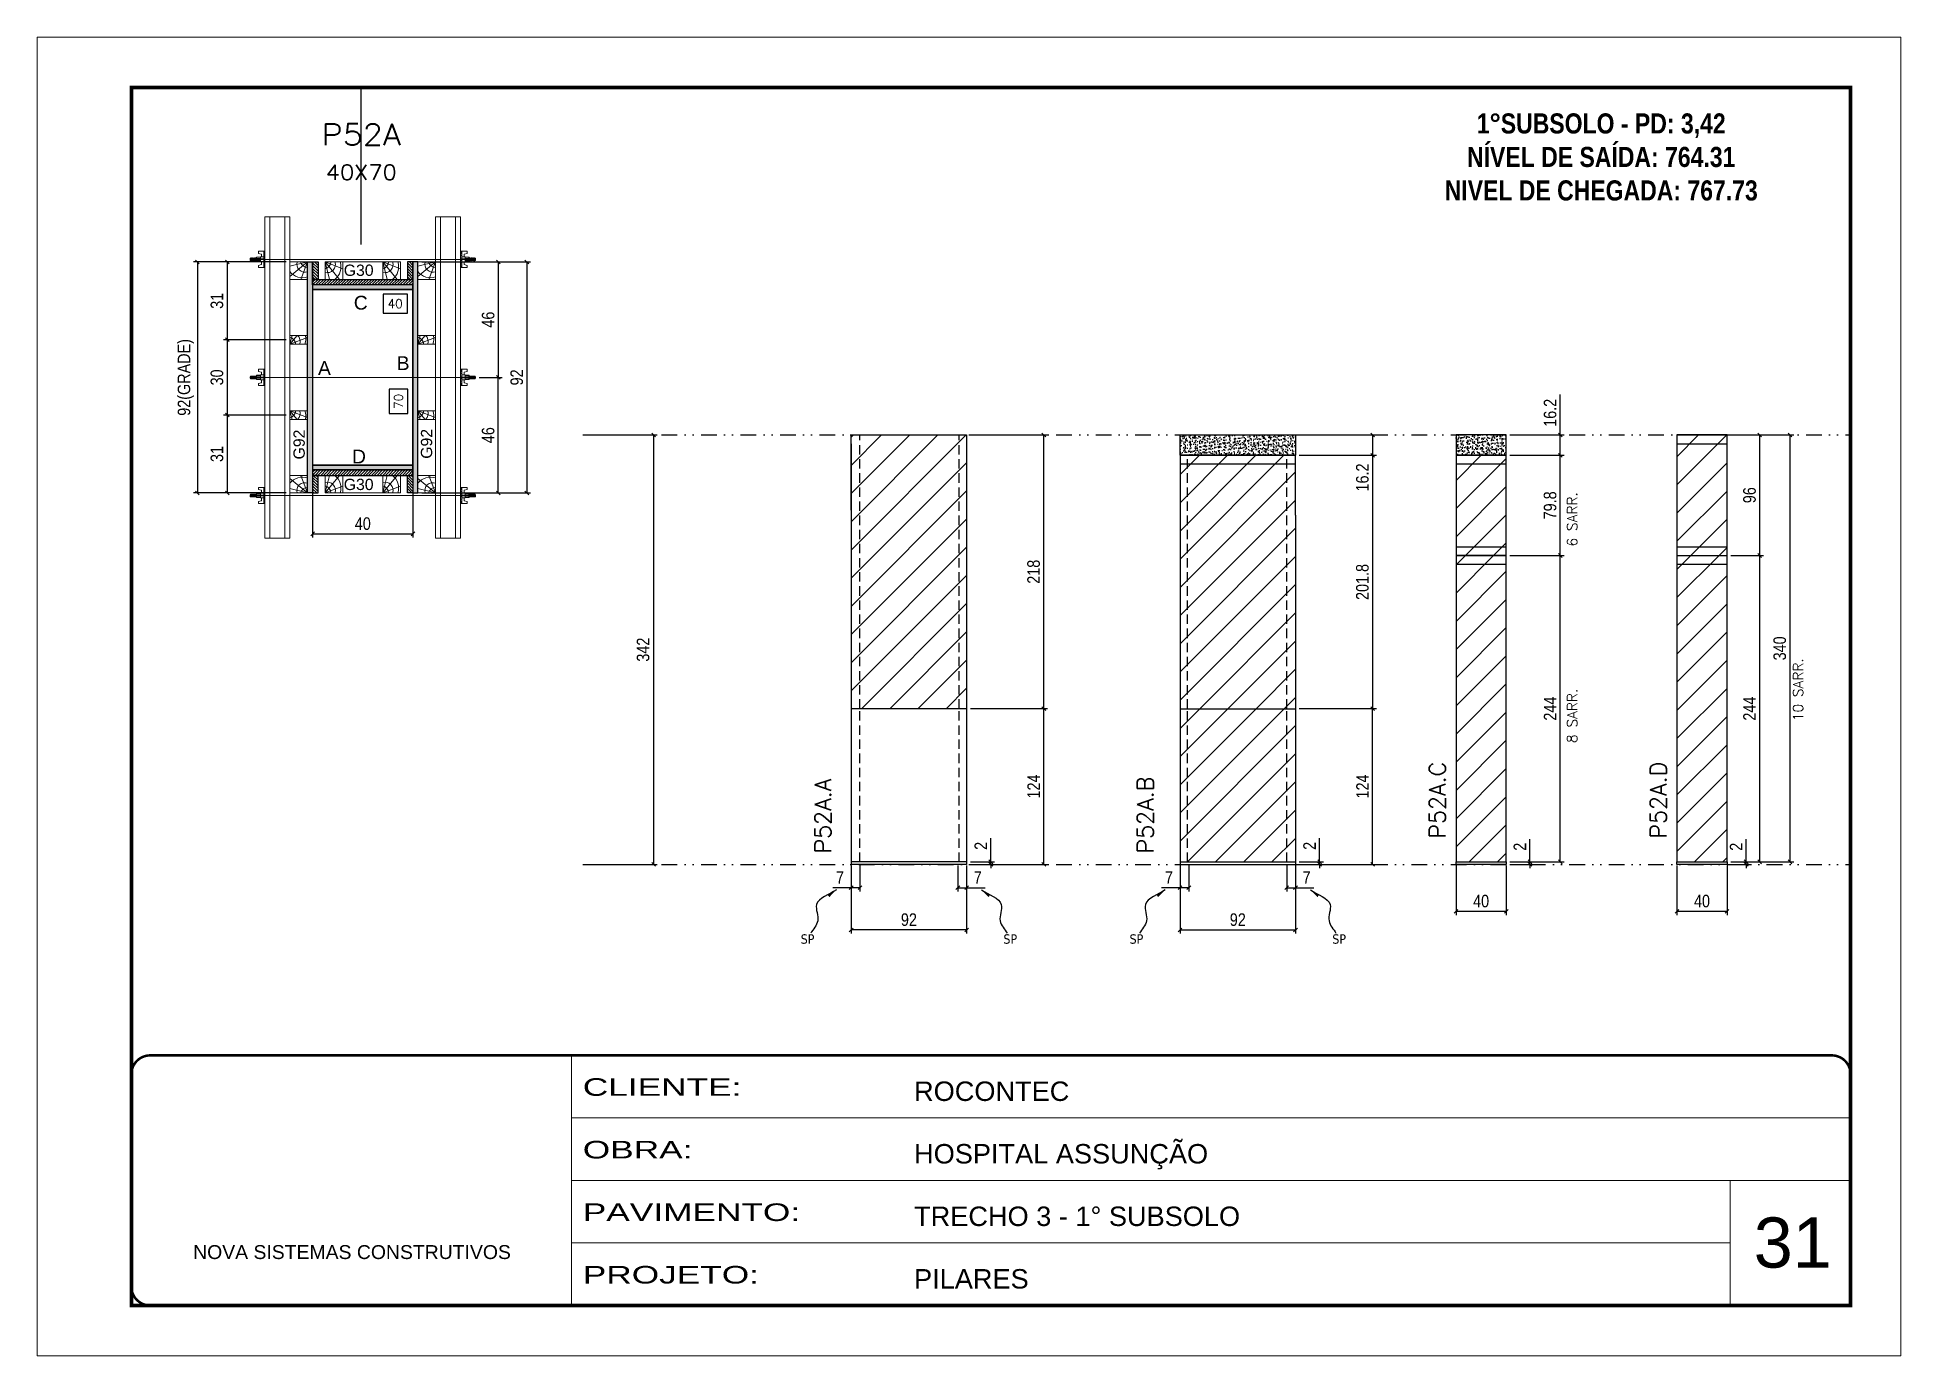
# Model space of a CAD drawing. Extents: x 2102 to 8383, y -13264 to 2718.
# Drawn here: x 5299 to 6784, y -6372 to -5322 of the extents above; entities that cross this region are included whole.
import ezdxf
from ezdxf.enums import TextEntityAlignment as Align

# ---------------------------------------------------------------- set-up
doc = ezdxf.new("R2010")
doc.units = 0
for name, pattern in [('CONTINUO', [0]), ('DASHED', [0.75, 0.5, -0.25]), ('DIVIDE2', [0.625, 0.25, -0.125, 0, -0.125, 0, -0.125]), ('HIDDEN', [0.375, 0.25, -0.125])]:
    doc.linetypes.add(name, pattern=pattern)
for name, color, linetype, lineweight in [('CARIMBO', 255, 'Continuous', 9), ('Folhas', 255, 'Continuous', 9), ('Hachura', 251, 'Continuous', 9), ('Madeira', 126, 'Continuous', 18), ('Perfil Metálico', 224, 'Continuous', 18), ('SARRAFO DE PRESSAO', 251, 'DASHED', 9), ('Texto Seção', 7, 'Continuous', 15)]:
    doc.layers.add(name, color=color, linetype=linetype, lineweight=lineweight)
for name, color, linetype in [('CHAPA', 1, 'Continuous'), ('COTA', 241, 'Continuous'), ('MEIO_PONT', 93, 'Continuous'), ('NOMENCLATURA', 7, 'Continuous'), ('Nível', 160, 'Continuous'), ('Painéis', 200, 'Continuous'), ('Romaneio', 10, 'Continuous'), ('SARR_2.2x7', 40, 'Continuous'), ('SARRAFO', 251, 'Continuous'), ('Sarrafo de Pressão', 42, 'HIDDEN'), ('texto', 7, 'Continuous'), ('Texto de Titulo', 7, 'Continuous'), ('Texto Qtd Sarr', 242, 'Continuous'), ('TEXTO_GERAL', 7, 'Continuous')]:
    doc.layers.add(name, color=color, linetype=linetype)
doc.styles.add('ARIAL', font='arial.ttf')
doc.styles.add('COTA TECNICA', font='techl___.ttf', dxfattribs={"height": 10})
doc.styles.add('COTA TECNICA 2X', font='techl___.ttf', dxfattribs={"height": 10})
doc.styles.add('COTA TECNICA-50', font='techl___.ttf', dxfattribs={"height": 10})
doc.styles.add('REGUA-120', font='ROMANS.shx', dxfattribs={"height": 15})
doc.styles.add('ROMANC', font='techb___.ttf', dxfattribs={"height": 2.5})
doc.styles.add('ROMANS', font='romans.shx')
doc.styles.add('SANSSERIF', font='sas_____.pfb')
doc.styles.get("Standard").update_dxf_attribs({"font": 'arial.ttf'})
doc.styles.add('Tecnologia', font='')
doc.styles.get('Tecnologia').set_extended_font_data('Forgotten Futurist')
doc.dimstyles.new('COTA PAINEL-50', dxfattribs={"dimtxt": 10, "dimasz": 3, "dimexe": 3, "dimexo": 3, "dimgap": 3, "dimtad": 1, "dimdec": 1, "dimzin": 12, "dimdsep": 46, "dimtxsty": 'COTA TECNICA-50', "dimblk1": 'OBLIQUE', "dimblk2": 'OBLIQUE', "dimsah": 1, "dimcen": 0.9, "dimclrd": 4, "dimclre": 4, "dimclrt": 240, "dimadec": 1, "dimazin": 3, "dimtfac": 1, "dimtdec": 1, "dimtmove": 0, "dimatfit": 3, "dimfxl": 1, "dimtolj": 1, "dimtzin": 12, "dimarcsym": 0})
doc.dimstyles.new('PAINEL', dxfattribs={"dimtxt": 10, "dimasz": 3, "dimexe": 3, "dimexo": 3, "dimgap": 3, "dimtad": 1, "dimdec": 1, "dimzin": 12, "dimdsep": 46, "dimtxsty": 'COTA TECNICA', "dimblk1": 'OBLIQUE', "dimblk2": 'OBLIQUE', "dimsah": 1, "dimcen": 0.9, "dimclrd": 4, "dimclre": 4, "dimclrt": 240, "dimadec": 1, "dimazin": 3, "dimtfac": 1, "dimtdec": 1, "dimtmove": 0, "dimatfit": 3, "dimfxl": 1, "dimtolj": 1, "dimtzin": 12, "dimarcsym": 0})
doc.dimstyles.new('SECAO PILAR', dxfattribs={"dimtxt": 10, "dimasz": 3, "dimexe": 3, "dimexo": 3, "dimgap": 3, "dimtad": 1, "dimdec": 1, "dimlfac": 0.5, "dimzin": 12, "dimdsep": 46, "dimtxsty": 'COTA TECNICA 2X', "dimblk1": 'OBLIQUE', "dimblk2": 'OBLIQUE', "dimsah": 1, "dimcen": 0.9, "dimclrd": 256, "dimclre": 256, "dimclrt": 256, "dimadec": 1, "dimazin": 3, "dimtfac": 1, "dimtdec": 1, "dimtmove": 0, "dimatfit": 3, "dimfxl": 1, "dimtolj": 1, "dimtzin": 12, "dimarcsym": 0})
doc.dimstyles.new('SECÇÃO 2', dxfattribs={"dimtxt": 7, "dimasz": 6, "dimexe": 0.18, "dimexo": 2, "dimgap": -4, "dimtad": 3, "dimdec": 1, "dimlfac": 0.5, "dimzin": 12, "dimdsep": 46, "dimtxsty": 'ROMANS', "dimblk": 'ARCHTICK', "dimcen": 0.09, "dimse1": 1, "dimse2": 1, "dimsd1": 1, "dimsd2": 1, "dimclrd": 180, "dimclre": 5, "dimclrt": 1, "dimadec": 0, "dimazin": 3, "dimtfac": 1, "dimtdec": 1, "dimtofl": 0, "dimtmove": 0, "dimatfit": 3, "dimldrblk": 'ARCHTICK', "dimfxl": 1, "dimtolj": 1, "dimtzin": 0, "dimarcsym": 0})
doc.dimstyles.get("Standard").update_dxf_attribs({"dimtxt": 0.18, "dimasz": 0.18, "dimexe": 0.18, "dimexo": 0.0625, "dimgap": 0.09, "dimtad": 0, "dimtih": 1, "dimtoh": 1, "dimdec": 4, "dimzin": 0, "dimdsep": 46, "dimtxsty": 'Standard', "dimcen": 0.09, "dimadec": 0, "dimazin": 0, "dimtfac": 1, "dimtdec": 4, "dimtofl": 0, "dimtmove": 0, "dimatfit": 3, "dimfxl": 1, "dimtolj": 1, "dimtzin": 0, "dimarcsym": 0})
pattern_1 = [(45, (-128517.216, -32522.603), (-11.2253202, 11.2253202), [])]

msp = doc.modelspace()

# ---------------------------------------------------------------- texts
at = {"layer": 'CARIMBO', "style": 'ARIAL'}
msp.add_text('31', height=40, dxfattribs=at).set_placement((6667.14, -6302.28))
at = {"layer": 'NOMENCLATURA', "color": 2, "insert": (6545.61, -5356.36), "char_height": 16, "attachment_point": 2, "style": 'ROMANC'}
msp.add_mtext_dynamic_manual_height_columns('\\P1°SUBSOLO - PD: 3,42\\PNÍVEL DE SAÍDA: 764.31\\PNIVEL DE CHEGADA: 767.73', width=300.2766, gutter_width=1, heights=[0], dxfattribs=at)
at = {"layer": 'texto', "color": 0, "char_height": 7.5, "attachment_point": 5}
for insert in [(5913.12, -6040.63), (6074.67, -6040.63), (6175.21, -6040.63), (6336.76, -6040.63)]:
    msp.add_mtext('{\\fTahoma|b0|i0|c0|p34;\\C4;SP}', dxfattribs=dict(at, insert=insert))
at = {"layer": 'Texto Seção', "linetype": 'Continuous', "style": 'ROMANS'}
for s, p in [('6 SARR.', (6526.46, -5727.95)), ('10 SARR.', (6706.45, -5867.06)), ('8 SARR.', (6526.46, -5884.45))]:
    msp.add_text(s, height=8, rotation=90, dxfattribs=at).set_placement(p)
at = {"layer": 'Texto Seção', "style": 'REGUA-120'}
for s, p in [('P52A.A', (5931.83, -5972.5)), ('P52A.B', (6188.77, -5972.5))]:
    msp.add_text(s, height=13, rotation=90, dxfattribs=at).set_placement(p)
at = {"layer": 'Texto Seção', "char_height": 13, "width": 285.3299, "attachment_point": 7, "rotation": 90, "style": 'REGUA-120'}
for s, insert in [('P52A.C', (6421.55, -5960.67)), ('P52A.D', (6597.61, -5960.67))]:
    msp.add_mtext(s, dxfattribs=dict(at, insert=insert))
at = {"layer": 'TEXTO_GERAL', "style": 'ARIAL'}
for s, p in [('C', (5557.07, -5533.79)), ('A', (5528.12, -5585.85)), ('B', (5590.84, -5581.94)), ('D', (5555.67, -5656.3))]:
    msp.add_text(s, height=11, dxfattribs=at).set_placement(p, align=Align.MIDDLE_CENTER)
at = {"layer": 'TEXTO_GERAL', "color": 0, "linetype": 'Continuous', "style": 'SANSSERIF'}
for p in [(5507.94, -5658.63), (5609.5, -5658.08)]:
    msp.add_text('G92', height=9, rotation=90, dxfattribs=at).set_placement(p, align=Align.MIDDLE_LEFT)
at = {"layer": 'TEXTO_GERAL', "color": 0, "linetype": 'Continuous', "char_height": 9, "width": 285.3299, "style": 'SANSSERIF'}
for insert, attachment_point in [((5543.52, -5503.44), 1), ((5543.52, -5683.15), 7)]:
    msp.add_mtext('G30', dxfattribs=dict(at, insert=insert, attachment_point=attachment_point))

# ---------------------------------------------------------------- blocks, each defined once
blk = doc.blocks.new('9999999999')
at = {"color": 30, "linetype": 'CONTINUO'}
for p, q in [((98564.6, 34230.2), (98564.6, 34429.4)), ((98564.6, 34379.6), (99584, 34379.6)), ((98564.6, 34329.8), (99488, 34329.8)), ((99584, 34329.8), (99488, 34329.8)), ((99488, 34329.8), (99488, 34230.2)), ((98564.6, 34280), (99488, 34280))]:
    blk.add_line(p, q, dxfattribs=at)
at = {"color": 30, "linetype": 'CONTINUO', "const_width": 2}
blk.add_lwpolyline([(99584, 34230.2), (99584, 34414.4, 0.414214), (99569, 34429.4), (98229, 34429.4, 0.414214), (98214, 34414.4), (98214, 34245.2, 0.414214), (98229, 34230.2), (99584, 34230.2)], format="xyb", dxfattribs=at)
at = {"layer": 'Folhas'}
blk.add_lwpolyline([(98139, 34190.2), (99624, 34190.2), (99624, 35240.2), (98139, 35240.2)], close=True, dxfattribs=at)
at = {"layer": 'Folhas', "color": 30, "const_width": 3}
blk.add_lwpolyline([(98214, 34230.2), (99584, 34230.2), (99584, 35200.2), (98214, 35200.2)], close=True, dxfattribs=at)
at = {"color": 7, "linetype": 'Continuous', "ltscale": 5, "style": 'ARIAL'}
for s, height, p in [('ROCONTEC', 15.48, (98837.7, 34393.1)), ('HOSPITAL ASSUNÇÃO', 15.483, (98837.7, 34343.3)), ('TRECHO 3 - 1° SUBSOLO', 15.483, (98837.7, 34293.5)), ('NOVA SISTEMAS CONSTRUTIVOS', 11.059, (98263.2, 34267.2)), ('PILARES', 15.48, (98837.7, 34243.7))]:
    blk.add_text(s, height=height, dxfattribs=at).set_placement(p)
at = {"layer": 'Folhas', "color": 7, "style": 'Tecnologia', "width": 1.5}
for s, p in [('CLIENTE:', (98573.7, 34397.2)), ('OBRA:', (98573.7, 34347.3)), ('PAVIMENTO:', (98573.7, 34297.5)), ('PROJETO:', (98573.7, 34247.7))]:
    blk.add_text(s, height=14, dxfattribs=at).set_placement(p)
blk = doc.blocks.new('titulo1')
at = {"layer": 'Defpoints', "color": 252, "linetype": 'HIDDEN', "ltscale": 2}
blk.add_line((0, 0), (0, 125), dxfattribs=at)
at = {"layer": 'Defpoints', "style": 'ROMANS', "oblique": 15}
blk.add_attdef('FOLHA', text='', height=10, dxfattribs=at).set_placement((0, 15.6), align=Align.MIDDLE_CENTER)
at = {"layer": 'Texto Qtd Sarr', "color": 3, "style": 'ROMANS', "oblique": 15}
for tag, height, p in [('TITULO', 17, (0, 71.4)), ('SEÇÃO', 12, (0, 41.5))]:
    blk.add_attdef(tag, text='', height=height, dxfattribs=at).set_placement(p, align=Align.MIDDLE_CENTER)
blk = doc.blocks.new('*D770')
at = {"layer": 'COTA', "color": 180, "lineweight": -2, "transparency": 16777216}
for p, q in [((5594.7, -5602.7), (5579.7, -5602.7)), ((5579.7, -5602.7), (5579.7, -5622)), ((5594.7, -5622), (5594.7, -5602.7)), ((5579.7, -5622), (5594.7, -5622))]:
    blk.add_line(p, q, dxfattribs=at)
at = {"layer": 'Defpoints', "color": 0, "transparency": 16777216}
for p in [(5518.7, -5523.3), (5518.7, -5663.3), (5598.7, -5663.3)]:
    blk.add_point(p, dxfattribs=at)
at = {"layer": 'COTA', "color": 1, "transparency": 16777216, "insert": (5587.2, -5612.4), "char_height": 7, "attachment_point": 5, "rotation": 90, "style": 'ROMANS'}
blk.add_mtext('\\A1;70', dxfattribs=at)
blk = doc.blocks.new('_ArchTick')
at = {"color": 0, "linetype": 'ByBlock', "const_width": 0.15}
blk.add_lwpolyline([(-0.5, -0.5), (0.5, 0.5)], dxfattribs=at)
blk = doc.blocks.new('_Oblique')
at = {"color": 0, "linetype": 'ByBlock', "lineweight": -2}
blk.add_line((-0.5, -0.5), (0.5, 0.5), dxfattribs=at)
blk = doc.blocks.new('*D771')
at = {"layer": 'COTA', "lineweight": -2, "transparency": 16777216}
for p, q in [((5605.7, -5501.3), (5692.4, -5501.3)), ((5689.4, -5501.3), (5689.4, -5685.3)), ((5605.7, -5685.3), (5692.4, -5685.3))]:
    blk.add_line(p, q, dxfattribs=at)
at = {"layer": 'Defpoints', "color": 0, "transparency": 16777216}
for p in [(5602.7, -5501.3), (5602.7, -5685.3), (5689.4, -5685.3)]:
    blk.add_point(p, dxfattribs=at)
at = {"layer": 'COTA', "lineweight": -2, "transparency": 16777216, "xscale": 3, "yscale": 3, "zscale": 3}
for p, rotation in [((5689.4, -5501.3), 90), ((5689.4, -5685.3), 270)]:
    blk.add_blockref('_Oblique', p, dxfattribs=dict(at, rotation=rotation))
at = {"layer": 'COTA', "transparency": 16777216, "insert": (5681.4, -5593.3), "char_height": 10, "attachment_point": 5, "rotation": 90, "style": 'COTA TECNICA 2X'}
blk.add_mtext('\\A1;92', dxfattribs=at)
blk = doc.blocks.new('*D772')
at = {"layer": 'COTA', "lineweight": -2, "transparency": 16777216}
for p, q in [((5639.7, -5501.3), (5669.7, -5501.3)), ((5666.7, -5501.3), (5666.7, -5593.3)), ((5651.5, -5593.3), (5669.7, -5593.3))]:
    blk.add_line(p, q, dxfattribs=at)
at = {"layer": 'Defpoints', "color": 0, "transparency": 16777216}
for p in [(5636.7, -5501.3), (5648.5, -5593.3), (5666.7, -5593.3)]:
    blk.add_point(p, dxfattribs=at)
at = {"layer": 'COTA', "lineweight": -2, "transparency": 16777216, "xscale": 3, "yscale": 3, "zscale": 3}
for p, rotation in [((5666.7, -5501.3), 90), ((5666.7, -5593.3), 270)]:
    blk.add_blockref('_Oblique', p, dxfattribs=dict(at, rotation=rotation))
at = {"layer": 'COTA', "transparency": 16777216, "insert": (5658.6, -5547.3), "char_height": 10, "attachment_point": 5, "rotation": 90, "style": 'COTA TECNICA 2X'}
blk.add_mtext('\\A1;46', dxfattribs=at)
blk = doc.blocks.new('*D773')
at = {"layer": 'COTA', "lineweight": -2, "transparency": 16777216}
for p, q in [((5651.5, -5593.3), (5669.7, -5593.3)), ((5666.7, -5685.3), (5666.7, -5593.3)), ((5639.7, -5685.3), (5669.7, -5685.3))]:
    blk.add_line(p, q, dxfattribs=at)
at = {"layer": 'Defpoints', "color": 0, "transparency": 16777216}
for p in [(5648.5, -5593.3), (5666.7, -5593.3), (5636.7, -5685.3)]:
    blk.add_point(p, dxfattribs=at)
at = {"layer": 'COTA', "lineweight": -2, "transparency": 16777216, "xscale": 3, "yscale": 3, "zscale": 3}
for p, rotation in [((5666.7, -5593.3), 90), ((5666.7, -5685.3), 270)]:
    blk.add_blockref('_Oblique', p, dxfattribs=dict(at, rotation=rotation))
at = {"layer": 'COTA', "transparency": 16777216, "insert": (5658.6, -5639.3), "char_height": 10, "attachment_point": 5, "rotation": 90, "style": 'COTA TECNICA 2X'}
blk.add_mtext('\\A1;46', dxfattribs=at)
blk = doc.blocks.new('*D774')
at = {"layer": 'COTA', "color": 180, "lineweight": -2, "transparency": 16777216}
for p, q in [((5594.2, -5527.1), (5574.8, -5527.1)), ((5574.8, -5527.1), (5574.8, -5542.1)), ((5594.2, -5542.1), (5594.2, -5527.1)), ((5574.8, -5542.1), (5594.2, -5542.1))]:
    blk.add_line(p, q, dxfattribs=at)
at = {"layer": 'Defpoints', "color": 0, "transparency": 16777216}
for p in [(5518.7, -5523.3), (5598.7, -5523.3), (5598.7, -5546.1)]:
    blk.add_point(p, dxfattribs=at)
at = {"layer": 'COTA', "color": 1, "transparency": 16777216, "insert": (5584.5, -5534.6), "char_height": 7, "attachment_point": 5, "style": 'ROMANS'}
blk.add_mtext('\\A1;40', dxfattribs=at)
blk = doc.blocks.new('PONTALETE')
at = {"layer": 'Madeira'}
for q in [(2.71, 7), (7, 5.76), (7, 1.74)]:
    blk.add_line((0, 0), q, dxfattribs=at)
blk.add_lwpolyline([(0, 0), (7, 0), (7, 7), (0, 7)], close=True, dxfattribs=at)
for centre, radius, start, end in [((2.04, 0.06), 6.23, 37.28179, 109.09128), ((1.09, 0.9), 3.19, 343.60304, 109.98471), ((-0.21, -0.78), 3.09, 14.63219, 86.0383)]:
    blk.add_arc(centre, radius, start, end, dxfattribs=at)
blk = doc.blocks.new('*D775')
at = {"layer": 'COTA', "lineweight": -2, "transparency": 16777216}
for p, q in [((5497.7, -5501.3), (5423.9, -5501.3)), ((5426.9, -5501.3), (5426.9, -5685.3)), ((5497.7, -5685.3), (5423.9, -5685.3))]:
    blk.add_line(p, q, dxfattribs=at)
at = {"layer": 'Defpoints', "color": 0, "transparency": 16777216}
for p in [(5500.7, -5501.3), (5426.9, -5685.3), (5500.7, -5685.3)]:
    blk.add_point(p, dxfattribs=at)
at = {"layer": 'COTA', "lineweight": -2, "transparency": 16777216, "xscale": 3, "yscale": 3, "zscale": 3}
for p, rotation in [((5426.9, -5501.3), 90), ((5426.9, -5685.3), 270)]:
    blk.add_blockref('_Oblique', p, dxfattribs=dict(at, rotation=rotation))
at = {"layer": 'COTA', "transparency": 16777216, "insert": (5417.7, -5593.3), "char_height": 10, "attachment_point": 5, "rotation": 90, "style": 'COTA TECNICA 2X'}
blk.add_mtext('\\A1;92(GRADE)', dxfattribs=at)
blk = doc.blocks.new('MEIO PONTALETE')
at = {"layer": 'Madeira'}
for q in [(2.71, 7), (3.5, 2.88), (3.5, 0.87)]:
    blk.add_line((0, 0), q, dxfattribs=at)
blk.add_lwpolyline([(0, 0), (3.5, 0), (3.5, 7), (0, 7)], close=True, dxfattribs=at)
for centre, radius, start, end in [((2.04, 0.06), 6.23, 76.44987, 109.09128), ((1.09, 0.9), 3.19, 40.90626, 109.98471), ((-0.21, -0.78), 3.09, 14.63219, 86.0383)]:
    blk.add_arc(centre, radius, start, end, dxfattribs=at)
blk = doc.blocks.new('*D776')
at = {"layer": 'COTA', "lineweight": -2, "transparency": 16777216}
for p, q in [((5497.7, -5623.3), (5447.7, -5623.3)), ((5450.7, -5623.3), (5450.7, -5685.3)), ((5497.7, -5685.3), (5447.7, -5685.3))]:
    blk.add_line(p, q, dxfattribs=at)
at = {"layer": 'Defpoints', "color": 0, "transparency": 16777216}
for p in [(5500.7, -5623.3), (5450.7, -5685.3), (5500.7, -5685.3)]:
    blk.add_point(p, dxfattribs=at)
at = {"layer": 'COTA', "lineweight": -2, "transparency": 16777216, "xscale": 3, "yscale": 3, "zscale": 3}
for p, rotation in [((5450.7, -5623.3), 90), ((5450.7, -5685.3), 270)]:
    blk.add_blockref('_Oblique', p, dxfattribs=dict(at, rotation=rotation))
at = {"layer": 'COTA', "transparency": 16777216, "insert": (5442.5, -5654.3), "char_height": 10, "attachment_point": 5, "rotation": 90, "style": 'COTA TECNICA 2X'}
blk.add_mtext('\\A1;31', dxfattribs=at)
blk = doc.blocks.new('C')
at = {"layer": 'Hachura', "color": 0}
for p, q in [((0, 3.22), (0, -3.22)), ((0.45, 3.22), (0, 3.22)), ((0.46, 3.16), (0, 3.16)), ((0.46, 3.05), (0, 3.05)), ((0.46, 2.88), (0, 2.88)), ((0, 2.75), (0, -1.16)), ((0.46, 2.65), (0, 2.65)), ((0.46, 2.23), (0, 2.23)), ((0.46, 1.51), (0, 1.51)), ((0.39, 0.49), (0.17, 0.49)), ((0.45, -3.23), (0.45, 3.22)), ((0.45, 3.22), (2.58, 3.22)), ((1.74, 0.97), (0.45, 0.97)), ((1.45, 0.1), (0.45, 0.1)), ((1.35, 1.94), (1.35, 0.96)), ((2.58, 2.39), (1.47, 2.09)), ((1.74, -0.97), (1.74, 0.97)), ((1.74, 0.97), (1.74, 0.84)), ((1.74, 0.97), (1.74, 0.84)), ((1.74, 0.84), (3.35, 0.84)), ((3.35, 0.45), (1.74, 0.45)), ((2.58, 3.22), (2.58, 2.39)), ((3.32, 0.84), (3.32, -0.84)), ((3.35, 0.84), (3.35, -0.84)), ((3.68, 0.45), (3.35, 0.45)), ((3.84, -0.52), (3.35, 0.45)), ((3.35, 0.06), (3.67, -0.57)), ((3.68, 0.45), (4.16, -0.52)), ((3.72, 0.5), (4.25, -0.57)), ((4.37, -0.55), (3.83, 0.53)), ((4.15, 0.45), (3.93, 0.45)), ((4.42, -0.52), (3.93, 0.45)), ((4.15, 0.45), (4.26, 0.45)), ((4.26, 0.45), (4.74, -0.52)), ((4.3, 0.5), (4.83, -0.57)), ((4.95, -0.55), (4.41, 0.53)), ((4.51, 0.45), (4.84, 0.45)), ((5, -0.52), (4.51, 0.45)), ((4.84, 0.45), (5.32, -0.52)), ((4.88, 0.5), (5.41, -0.57)), ((5.53, -0.55), (4.99, 0.53)), ((5.58, -0.52), (5.09, 0.45)), ((5.42, 0.45), (5.09, 0.45)), ((5.58, -0.52), (5.09, 0.45)), ((5.42, 0.45), (5.74, -0.19)), ((5.46, 0.5), (5.74, -0.07)), ((5.74, 0.19), (5.57, 0.53)), ((5.74, 0.32), (5.68, 0.45)), ((5.68, 0.45), (5.74, 0.45)), ((5.74, 0.45), (5.9, 0.29)), ((5.74, 0.45), (5.74, -0.52)), ((5.9, -0.36), (5.9, 0.29)), ((0.45, 0), (0, 0)), ((0.46, -1.52), (0, -1.52)), ((0.46, -2.23), (0, -2.23)), ((0.46, -2.65), (0, -2.65)), ((0.46, -2.88), (0, -2.88)), ((0.46, -3.05), (0, -3.05)), ((0.46, -3.16), (0, -3.16)), ((0, -3.22), (2.57, -3.22)), ((0.08, -0.48), (0.29, -0.48)), ((0.29, -0.48), (0.4, -0.48)), ((0.45, 0), (0.45, -0.97)), ((0.45, -0.16), (1.45, -0.16)), ((0.45, -0.65), (0.45, -0.32)), ((0.45, -3.23), (0.45, -0.65)), ((0.45, -0.97), (1.74, -0.97)), ((1.35, -1.94), (1.35, -0.97)), ((2.58, -2.39), (1.47, -2.1)), ((3.35, -0.32), (1.74, -0.32)), ((3.35, -0.84), (1.74, -0.84)), ((2.58, -3.23), (2.58, -2.39)), ((3.35, -0.07), (3.58, -0.52)), ((3.35, -0.52), (3.58, -0.52)), ((3.84, -0.52), (4.16, -0.52)), ((4.42, -0.52), (4.74, -0.52)), ((4.63, -0.52), (4.74, -0.52)), ((5, -0.52), (5.32, -0.52)), ((5.58, -0.52), (5.74, -0.52)), ((5.74, -0.52), (5.9, -0.36)), ((5.74, -0.52), (5.74, -0.52))]:
    blk.add_line(p, q, dxfattribs=at)
for centre, radius, start, end in [((1.52, 1.94), 0.161, 104.74356, 180), ((1.44, -0.03), 0.129, 272.69497, 87.30503), ((3.81, 0.39), 0.143, 25.56881, 154.43119), ((4.39, 0.39), 0.143, 25.56881, 154.43119), ((4.97, 0.39), 0.143, 25.56881, 154.43119), ((5.55, 0.39), 0.143, 25.56881, 154.43119), ((0.17, -0.37), 0.174, 221.74404, 317.85924), ((1.52, -1.94), 0.161, 180, 255.25644), ((3.71, -0.4), 0.174, 222.14076, 318.25596), ((4.29, -0.4), 0.174, 222.14076, 318.25596), ((4.87, -0.4), 0.174, 222.14076, 318.25596), ((5.45, -0.4), 0.174, 222.14076, 318.25596), ((5.61, -0.4), 0.174, 317.85924, 318.25596)]:
    blk.add_arc(centre, radius, start, end, dxfattribs=at)
blk = doc.blocks.new('*D780')
at = {"layer": 'COTA', "lineweight": -2, "transparency": 16777216}
for p, q in [((5497.7, -5501.3), (5447.7, -5501.3)), ((5450.7, -5501.3), (5450.7, -5563.3)), ((5497.7, -5563.3), (5447.7, -5563.3))]:
    blk.add_line(p, q, dxfattribs=at)
at = {"layer": 'Defpoints', "color": 0, "transparency": 16777216}
for p in [(5500.7, -5501.3), (5450.7, -5563.3), (5500.7, -5563.3)]:
    blk.add_point(p, dxfattribs=at)
at = {"layer": 'COTA', "lineweight": -2, "transparency": 16777216, "xscale": 3, "yscale": 3, "zscale": 3}
for p, rotation in [((5450.7, -5501.3), 90), ((5450.7, -5563.3), 270)]:
    blk.add_blockref('_Oblique', p, dxfattribs=dict(at, rotation=rotation))
at = {"layer": 'COTA', "transparency": 16777216, "insert": (5442.5, -5532.3), "char_height": 10, "attachment_point": 5, "rotation": 90, "style": 'COTA TECNICA 2X'}
blk.add_mtext('\\A1;31', dxfattribs=at)
blk = doc.blocks.new('*D781')
at = {"layer": 'COTA', "lineweight": -2, "transparency": 16777216}
for p, q in [((5497.7, -5563.3), (5447.7, -5563.3)), ((5450.7, -5563.3), (5450.7, -5623.3)), ((5497.7, -5623.3), (5447.7, -5623.3))]:
    blk.add_line(p, q, dxfattribs=at)
at = {"layer": 'Defpoints', "color": 0, "transparency": 16777216}
for p in [(5500.7, -5563.3), (5450.7, -5623.3), (5500.7, -5623.3)]:
    blk.add_point(p, dxfattribs=at)
at = {"layer": 'COTA', "lineweight": -2, "transparency": 16777216, "xscale": 3, "yscale": 3, "zscale": 3}
for p, rotation in [((5450.7, -5563.3), 90), ((5450.7, -5623.3), 270)]:
    blk.add_blockref('_Oblique', p, dxfattribs=dict(at, rotation=rotation))
at = {"layer": 'COTA', "transparency": 16777216, "insert": (5442.5, -5593.3), "char_height": 10, "attachment_point": 5, "rotation": 90, "style": 'COTA TECNICA 2X'}
blk.add_mtext('\\A1;30', dxfattribs=at)
blk = doc.blocks.new('*D1422')
at = {"layer": 'COTA', "lineweight": -2, "transparency": 16777216}
for p, q in [((5518.7, -5669.9), (5518.7, -5720.9)), ((5598.7, -5669.9), (5598.7, -5720.9)), ((5518.7, -5717.9), (5598.7, -5717.9))]:
    blk.add_line(p, q, dxfattribs=at)
at = {"layer": 'Defpoints', "color": 0, "transparency": 16777216}
for p in [(5518.7, -5666.9), (5598.7, -5666.9), (5598.7, -5717.9)]:
    blk.add_point(p, dxfattribs=at)
at = {"layer": 'COTA', "lineweight": -2, "transparency": 16777216, "xscale": 3, "yscale": 3, "zscale": 3, "rotation": 180}
blk.add_blockref('_Oblique', (5518.7, -5717.9), dxfattribs=at)
at = {"layer": 'COTA', "lineweight": -2, "transparency": 16777216, "xscale": 3, "yscale": 3, "zscale": 3}
blk.add_blockref('_Oblique', (5598.7, -5717.9), dxfattribs=at)
at = {"layer": 'COTA', "transparency": 16777216, "insert": (5558.7, -5709.8), "char_height": 10, "attachment_point": 5, "style": 'COTA TECNICA 2X'}
blk.add_mtext('\\A1;40', dxfattribs=at)
blk = doc.blocks.new('*D1423')
at = {"layer": 'COTA', "color": 4, "linetype": 'ByBlock', "lineweight": -2, "transparency": 16777216}
for p, q in [((5736.9, -5639.1), (5793.4, -5639.1)), ((5790.4, -5639.1), (5790.4, -5981.1)), ((5736.9, -5981.1), (5793.4, -5981.1))]:
    blk.add_line(p, q, dxfattribs=at)
at = {"layer": 'Defpoints', "color": 0, "linetype": 'ByBlock', "transparency": 16777216}
for p in [(5733.9, -5639.1), (5733.9, -5981.1), (5790.4, -5981.1)]:
    blk.add_point(p, dxfattribs=at)
at = {"layer": 'COTA', "color": 4, "linetype": 'ByBlock', "lineweight": -2, "transparency": 16777216, "xscale": 3, "yscale": 3, "zscale": 3}
for p, rotation in [((5790.4, -5639.1), 90), ((5790.4, -5981.1), 270)]:
    blk.add_blockref('_Oblique', p, dxfattribs=dict(at, rotation=rotation))
at = {"layer": 'COTA', "color": 240, "linetype": 'ByBlock', "transparency": 16777216, "insert": (5782.1, -5810.1), "char_height": 10, "attachment_point": 5, "rotation": 90, "style": 'COTA TECNICA'}
blk.add_mtext('\\A1;342', dxfattribs=at)
blk = doc.blocks.new('*D782')
at = {"layer": 'COTA', "color": 4, "lineweight": -2, "transparency": 16777216}
for p, q in [((5947.9, -5982.1), (5947.9, -6036.3)), ((6039.9, -5982.1), (6039.9, -6036.3)), ((6039.9, -6033.3), (5947.9, -6033.3))]:
    blk.add_line(p, q, dxfattribs=at)
at = {"layer": 'Defpoints', "color": 0, "transparency": 16777216}
for p in [(5947.9, -5979.1), (6039.9, -5979.1), (5947.9, -6033.3)]:
    blk.add_point(p, dxfattribs=at)
at = {"layer": 'COTA', "color": 4, "lineweight": -2, "transparency": 16777216, "xscale": 3, "yscale": 3, "zscale": 3, "rotation": 180}
blk.add_blockref('_Oblique', (5947.9, -6033.3), dxfattribs=at)
at = {"layer": 'COTA', "color": 4, "lineweight": -2, "transparency": 16777216, "xscale": 3, "yscale": 3, "zscale": 3}
blk.add_blockref('_Oblique', (6039.9, -6033.3), dxfattribs=at)
at = {"layer": 'COTA', "color": 240, "transparency": 16777216, "insert": (5993.9, -6025.2), "char_height": 10, "attachment_point": 5, "style": 'COTA TECNICA'}
blk.add_mtext('\\A1;92', dxfattribs=at)
blk = doc.blocks.new('*D783')
at = {"layer": 'COTA', "color": 4, "lineweight": -2, "transparency": 16777216}
for p, q in [((5947.9, -5984.1), (5947.9, -6002.7)), ((5954.9, -5982.1), (5954.9, -6002.7)), ((5947.9, -5999.7), (5933.2, -5999.7)), ((5954.9, -5999.7), (5947.9, -5999.7))]:
    blk.add_line(p, q, dxfattribs=at)
at = {"layer": 'Defpoints', "color": 0, "transparency": 16777216}
for p in [(5947.9, -5981.1), (5954.9, -5979.1), (5947.9, -5999.7)]:
    blk.add_point(p, dxfattribs=at)
at = {"layer": 'COTA', "color": 4, "lineweight": -2, "transparency": 16777216, "xscale": 3, "yscale": 3, "zscale": 3, "rotation": 180}
blk.add_blockref('_Oblique', (5947.9, -5999.7), dxfattribs=at)
at = {"layer": 'COTA', "color": 4, "lineweight": -2, "transparency": 16777216, "xscale": 3, "yscale": 3, "zscale": 3}
blk.add_blockref('_Oblique', (5954.9, -5999.7), dxfattribs=at)
at = {"layer": 'COTA', "color": 240, "transparency": 16777216, "insert": (5939, -5991.6), "char_height": 10, "attachment_point": 5, "style": 'COTA TECNICA-50'}
blk.add_mtext('\\A1;7', dxfattribs=at)
blk = doc.blocks.new('*D784')
at = {"layer": 'COTA', "color": 4, "lineweight": -2, "transparency": 16777216}
for p, q in [((6032.9, -5982.1), (6032.9, -6002.7)), ((6039.9, -5984.1), (6039.9, -6002.7)), ((6032.9, -5999.7), (6039.9, -5999.7)), ((6039.9, -5999.7), (6054.6, -5999.7))]:
    blk.add_line(p, q, dxfattribs=at)
at = {"layer": 'Defpoints', "color": 0, "transparency": 16777216}
for p in [(6032.9, -5979.1), (6039.9, -5981.1), (6039.9, -5999.7)]:
    blk.add_point(p, dxfattribs=at)
at = {"layer": 'COTA', "color": 4, "lineweight": -2, "transparency": 16777216, "xscale": 3, "yscale": 3, "zscale": 3, "rotation": 180}
blk.add_blockref('_Oblique', (6032.9, -5999.7), dxfattribs=at)
at = {"layer": 'COTA', "color": 4, "lineweight": -2, "transparency": 16777216, "xscale": 3, "yscale": 3, "zscale": 3}
blk.add_blockref('_Oblique', (6039.9, -5999.7), dxfattribs=at)
at = {"layer": 'COTA', "color": 240, "transparency": 16777216, "insert": (6048.8, -5991.6), "char_height": 10, "attachment_point": 5, "style": 'COTA TECNICA-50'}
blk.add_mtext('\\A1;7', dxfattribs=at)
blk = doc.blocks.new('*D785')
at = {"layer": 'Defpoints', "color": 0, "linetype": 'ByBlock', "transparency": 16777216}
for p in [(6039.9, -5857.1), (6101.4, -5857.1), (6039.9, -5981.1)]:
    blk.add_point(p, dxfattribs=at)
at = {"layer": 'Romaneio', "color": 4, "linetype": 'ByBlock', "lineweight": -2, "transparency": 16777216}
for p, q in [((6042.9, -5857.1), (6104.4, -5857.1)), ((6101.4, -5981.1), (6101.4, -5857.1)), ((6042.9, -5981.1), (6104.4, -5981.1))]:
    blk.add_line(p, q, dxfattribs=at)
at = {"layer": 'Romaneio', "color": 4, "linetype": 'ByBlock', "lineweight": -2, "transparency": 16777216, "xscale": 3, "yscale": 3, "zscale": 3}
for p, rotation in [((6101.4, -5857.1), 90), ((6101.4, -5981.1), 270)]:
    blk.add_blockref('_Oblique', p, dxfattribs=dict(at, rotation=rotation))
at = {"layer": 'Romaneio', "color": 240, "linetype": 'ByBlock', "transparency": 16777216, "insert": (6093.3, -5919.1), "char_height": 10, "attachment_point": 5, "rotation": 90, "style": 'COTA TECNICA'}
blk.add_mtext('\\A1;124', dxfattribs=at)
blk = doc.blocks.new('*D786')
at = {"layer": 'COTA', "color": 4, "lineweight": -2, "transparency": 16777216}
for p, q in [((6059.2, -5979.1), (6059.2, -5960.3)), ((6042.9, -5979.1), (6062.2, -5979.1)), ((6042.9, -5981.1), (6062.2, -5981.1)), ((6059.2, -5981.1), (6059.2, -5979.1)), ((6059.2, -5981.1), (6059.2, -5984.1))]:
    blk.add_line(p, q, dxfattribs=at)
at = {"layer": 'Defpoints', "color": 0, "transparency": 16777216}
for p in [(6039.9, -5979.1), (6039.9, -5981.1), (6059.2, -5981.1)]:
    blk.add_point(p, dxfattribs=at)
at = {"layer": 'COTA', "color": 4, "lineweight": -2, "transparency": 16777216, "xscale": 3, "yscale": 3, "zscale": 3}
for p, rotation in [((6059.2, -5979.1), 270), ((6059.2, -5981.1), 90)]:
    blk.add_blockref('_Oblique', p, dxfattribs=dict(at, rotation=rotation))
at = {"layer": 'COTA', "color": 240, "transparency": 16777216, "insert": (6051.2, -5966.4), "char_height": 10, "attachment_point": 5, "rotation": 90, "style": 'COTA TECNICA-50'}
blk.add_mtext('\\A1;2', dxfattribs=at)
blk = doc.blocks.new('*D1424')
at = {"layer": 'COTA', "color": 4, "linetype": 'ByBlock', "lineweight": -2, "transparency": 16777216}
for p, q in [((6042.9, -5639.1), (6104.4, -5639.1)), ((6101.4, -5857.1), (6101.4, -5639.1)), ((6042.9, -5857.1), (6104.4, -5857.1))]:
    blk.add_line(p, q, dxfattribs=at)
at = {"layer": 'Defpoints', "color": 0, "linetype": 'ByBlock', "transparency": 16777216}
for p in [(6039.9, -5639.1), (6101.4, -5639.1), (6039.9, -5857.1)]:
    blk.add_point(p, dxfattribs=at)
at = {"layer": 'COTA', "color": 4, "linetype": 'ByBlock', "lineweight": -2, "transparency": 16777216, "xscale": 3, "yscale": 3, "zscale": 3}
for p, rotation in [((6101.4, -5639.1), 90), ((6101.4, -5857.1), 270)]:
    blk.add_blockref('_Oblique', p, dxfattribs=dict(at, rotation=rotation))
at = {"layer": 'COTA', "color": 240, "linetype": 'ByBlock', "transparency": 16777216, "insert": (6093.3, -5748.1), "char_height": 10, "attachment_point": 5, "rotation": 90, "style": 'COTA TECNICA'}
blk.add_mtext('\\A1;218', dxfattribs=at)
blk = doc.blocks.new('*D787')
at = {"layer": 'COTA', "color": 4, "lineweight": -2, "transparency": 16777216}
for p, q in [((6429.9, -5982.1), (6429.9, -6021.5)), ((6469.9, -5982.1), (6469.9, -6021.5)), ((6429.9, -6018.5), (6469.9, -6018.5))]:
    blk.add_line(p, q, dxfattribs=at)
at = {"layer": 'Defpoints', "color": 0, "transparency": 16777216}
for p in [(6429.9, -5979.1), (6469.9, -5979.1), (6469.9, -6018.5)]:
    blk.add_point(p, dxfattribs=at)
at = {"layer": 'COTA', "color": 4, "lineweight": -2, "transparency": 16777216, "xscale": 3, "yscale": 3, "zscale": 3, "rotation": 180}
blk.add_blockref('_Oblique', (6429.9, -6018.5), dxfattribs=at)
at = {"layer": 'COTA', "color": 4, "lineweight": -2, "transparency": 16777216, "xscale": 3, "yscale": 3, "zscale": 3}
blk.add_blockref('_Oblique', (6469.9, -6018.5), dxfattribs=at)
at = {"layer": 'COTA', "color": 240, "transparency": 16777216, "insert": (6449.9, -6010.4), "char_height": 10, "attachment_point": 5, "style": 'COTA TECNICA'}
blk.add_mtext('\\A1;40', dxfattribs=at)
blk = doc.blocks.new('*D788')
at = {"layer": 'COTA', "color": 4, "lineweight": -2, "transparency": 16777216}
for p, q in [((6488.8, -5979.1), (6488.8, -5961)), ((6472.9, -5979.1), (6491.8, -5979.1)), ((6472.9, -5981.1), (6491.8, -5981.1)), ((6488.8, -5981.1), (6488.8, -5979.1)), ((6488.8, -5981.1), (6488.8, -5984.1))]:
    blk.add_line(p, q, dxfattribs=at)
at = {"layer": 'Defpoints', "color": 0, "transparency": 16777216}
for p in [(6469.9, -5979.1), (6469.9, -5981.1), (6488.8, -5979.1)]:
    blk.add_point(p, dxfattribs=at)
at = {"layer": 'COTA', "color": 4, "lineweight": -2, "transparency": 16777216, "xscale": 3, "yscale": 3, "zscale": 3}
for p, rotation in [((6488.8, -5979.1), 270), ((6488.8, -5981.1), 90)]:
    blk.add_blockref('_Oblique', p, dxfattribs=dict(at, rotation=rotation))
at = {"layer": 'COTA', "color": 240, "transparency": 16777216, "insert": (6480.8, -5967.1), "char_height": 10, "attachment_point": 5, "rotation": 90, "style": 'COTA TECNICA-50'}
blk.add_mtext('\\A1;2', dxfattribs=at)
blk = doc.blocks.new('*D1425')
at = {"layer": 'COTA', "color": 4, "linetype": 'ByBlock', "lineweight": -2, "transparency": 16777216}
for p, q in [((6472.9, -5735.1), (6516, -5735.1)), ((6513, -5979.1), (6513, -5735.1)), ((6472.9, -5979.1), (6516, -5979.1))]:
    blk.add_line(p, q, dxfattribs=at)
at = {"layer": 'Defpoints', "color": 0, "linetype": 'ByBlock', "transparency": 16777216}
for p in [(6469.9, -5735.1), (6513, -5735.1), (6469.9, -5979.1)]:
    blk.add_point(p, dxfattribs=at)
at = {"layer": 'COTA', "color": 4, "linetype": 'ByBlock', "lineweight": -2, "transparency": 16777216, "xscale": 3, "yscale": 3, "zscale": 3}
for p, rotation in [((6513, -5735.1), 90), ((6513, -5979.1), 270)]:
    blk.add_blockref('_Oblique', p, dxfattribs=dict(at, rotation=rotation))
at = {"layer": 'COTA', "color": 240, "linetype": 'ByBlock', "transparency": 16777216, "insert": (6504.9, -5857.1), "char_height": 10, "attachment_point": 5, "rotation": 90, "style": 'COTA TECNICA'}
blk.add_mtext('\\A1;244', dxfattribs=at)
blk = doc.blocks.new('*D1426')
at = {"layer": 'COTA', "color": 4, "linetype": 'ByBlock', "lineweight": -2, "transparency": 16777216}
for p, q in [((6472.9, -5655.3), (6516, -5655.3)), ((6513, -5735.1), (6513, -5655.3)), ((6472.9, -5735.1), (6516, -5735.1))]:
    blk.add_line(p, q, dxfattribs=at)
at = {"layer": 'Defpoints', "color": 0, "linetype": 'ByBlock', "transparency": 16777216}
for p in [(6469.9, -5655.3), (6513, -5655.3), (6469.9, -5735.1)]:
    blk.add_point(p, dxfattribs=at)
at = {"layer": 'COTA', "color": 4, "linetype": 'ByBlock', "lineweight": -2, "transparency": 16777216, "xscale": 3, "yscale": 3, "zscale": 3}
for p, rotation in [((6513, -5655.3), 90), ((6513, -5735.1), 270)]:
    blk.add_blockref('_Oblique', p, dxfattribs=dict(at, rotation=rotation))
at = {"layer": 'COTA', "color": 240, "linetype": 'ByBlock', "transparency": 16777216, "insert": (6504.9, -5695.2), "char_height": 10, "attachment_point": 5, "rotation": 90, "style": 'COTA TECNICA'}
blk.add_mtext('\\A1;79.8', dxfattribs=at)
blk = doc.blocks.new('*D789')
at = {"layer": 'COTA', "color": 4, "lineweight": -2, "transparency": 16777216}
for p, q in [((6605.9, -5982.1), (6605.9, -6021.5)), ((6645.9, -5982.1), (6645.9, -6021.5)), ((6605.9, -6018.5), (6645.9, -6018.5))]:
    blk.add_line(p, q, dxfattribs=at)
at = {"layer": 'Defpoints', "color": 0, "transparency": 16777216}
for p in [(6605.9, -5979.1), (6645.9, -5979.1), (6645.9, -6018.5)]:
    blk.add_point(p, dxfattribs=at)
at = {"layer": 'COTA', "color": 4, "lineweight": -2, "transparency": 16777216, "xscale": 3, "yscale": 3, "zscale": 3, "rotation": 180}
blk.add_blockref('_Oblique', (6605.9, -6018.5), dxfattribs=at)
at = {"layer": 'COTA', "color": 4, "lineweight": -2, "transparency": 16777216, "xscale": 3, "yscale": 3, "zscale": 3}
blk.add_blockref('_Oblique', (6645.9, -6018.5), dxfattribs=at)
at = {"layer": 'COTA', "color": 240, "transparency": 16777216, "insert": (6625.9, -6010.4), "char_height": 10, "attachment_point": 5, "style": 'COTA TECNICA'}
blk.add_mtext('\\A1;40', dxfattribs=at)
blk = doc.blocks.new('*D790')
at = {"layer": 'COTA', "color": 4, "lineweight": -2, "transparency": 16777216}
for p, q in [((6661.1, -5979.1), (6661.1, -5961)), ((6648.9, -5979.1), (6664.1, -5979.1)), ((6648.9, -5981.1), (6664.1, -5981.1)), ((6661.1, -5981.1), (6661.1, -5979.1)), ((6661.1, -5981.1), (6661.1, -5984.1))]:
    blk.add_line(p, q, dxfattribs=at)
at = {"layer": 'Defpoints', "color": 0, "transparency": 16777216}
for p in [(6645.9, -5979.1), (6645.9, -5981.1), (6661.1, -5979.1)]:
    blk.add_point(p, dxfattribs=at)
at = {"layer": 'COTA', "color": 4, "lineweight": -2, "transparency": 16777216, "xscale": 3, "yscale": 3, "zscale": 3}
for p, rotation in [((6661.1, -5979.1), 270), ((6661.1, -5981.1), 90)]:
    blk.add_blockref('_Oblique', p, dxfattribs=dict(at, rotation=rotation))
at = {"layer": 'COTA', "color": 240, "transparency": 16777216, "insert": (6653.1, -5967.1), "char_height": 10, "attachment_point": 5, "rotation": 90, "style": 'COTA TECNICA-50'}
blk.add_mtext('\\A1;2', dxfattribs=at)
blk = doc.blocks.new('*D1427')
at = {"layer": 'COTA', "color": 4, "linetype": 'ByBlock', "lineweight": -2, "transparency": 16777216}
for p, q in [((6648.9, -5639.1), (6699.1, -5639.1)), ((6696.1, -5979.1), (6696.1, -5639.1)), ((6648.9, -5979.1), (6699.1, -5979.1))]:
    blk.add_line(p, q, dxfattribs=at)
at = {"layer": 'Defpoints', "color": 0, "linetype": 'ByBlock', "transparency": 16777216}
for p in [(6645.9, -5639.1), (6696.1, -5639.1), (6645.9, -5979.1)]:
    blk.add_point(p, dxfattribs=at)
at = {"layer": 'COTA', "color": 4, "linetype": 'ByBlock', "lineweight": -2, "transparency": 16777216, "xscale": 3, "yscale": 3, "zscale": 3}
for p, rotation in [((6696.1, -5639.1), 90), ((6696.1, -5979.1), 270)]:
    blk.add_blockref('_Oblique', p, dxfattribs=dict(at, rotation=rotation))
at = {"layer": 'COTA', "color": 240, "linetype": 'ByBlock', "transparency": 16777216, "insert": (6687.9, -5809.1), "char_height": 10, "attachment_point": 5, "rotation": 90, "style": 'COTA TECNICA'}
blk.add_mtext('\\A1;340', dxfattribs=at)
blk = doc.blocks.new('*D1428')
at = {"layer": 'COTA', "color": 4, "linetype": 'ByBlock', "lineweight": -2, "transparency": 16777216}
for p, q in [((6648.9, -5735.1), (6674.9, -5735.1)), ((6671.9, -5979.1), (6671.9, -5735.1)), ((6648.9, -5979.1), (6674.9, -5979.1))]:
    blk.add_line(p, q, dxfattribs=at)
at = {"layer": 'Defpoints', "color": 0, "linetype": 'ByBlock', "transparency": 16777216}
for p in [(6645.9, -5735.1), (6671.9, -5735.1), (6645.9, -5979.1)]:
    blk.add_point(p, dxfattribs=at)
at = {"layer": 'COTA', "color": 4, "linetype": 'ByBlock', "lineweight": -2, "transparency": 16777216, "xscale": 3, "yscale": 3, "zscale": 3}
for p, rotation in [((6671.9, -5735.1), 90), ((6671.9, -5979.1), 270)]:
    blk.add_blockref('_Oblique', p, dxfattribs=dict(at, rotation=rotation))
at = {"layer": 'COTA', "color": 240, "linetype": 'ByBlock', "transparency": 16777216, "insert": (6663.8, -5857.1), "char_height": 10, "attachment_point": 5, "rotation": 90, "style": 'COTA TECNICA'}
blk.add_mtext('\\A1;244', dxfattribs=at)
blk = doc.blocks.new('*D1429')
at = {"layer": 'COTA', "color": 4, "linetype": 'ByBlock', "lineweight": -2, "transparency": 16777216}
for p, q in [((6648.9, -5639.1), (6674.9, -5639.1)), ((6671.9, -5735.1), (6671.9, -5639.1)), ((6648.9, -5735.1), (6674.9, -5735.1))]:
    blk.add_line(p, q, dxfattribs=at)
at = {"layer": 'Defpoints', "color": 0, "linetype": 'ByBlock', "transparency": 16777216}
for p in [(6645.9, -5639.1), (6671.9, -5639.1), (6645.9, -5735.1)]:
    blk.add_point(p, dxfattribs=at)
at = {"layer": 'COTA', "color": 4, "linetype": 'ByBlock', "lineweight": -2, "transparency": 16777216, "xscale": 3, "yscale": 3, "zscale": 3}
for p, rotation in [((6671.9, -5639.1), 90), ((6671.9, -5735.1), 270)]:
    blk.add_blockref('_Oblique', p, dxfattribs=dict(at, rotation=rotation))
at = {"layer": 'COTA', "color": 240, "linetype": 'ByBlock', "transparency": 16777216, "insert": (6663.8, -5687.1), "char_height": 10, "attachment_point": 5, "rotation": 90, "style": 'COTA TECNICA'}
blk.add_mtext('\\A1;96', dxfattribs=at)
blk = doc.blocks.new('*D1430')
at = {"layer": 'COTA', "color": 4, "linetype": 'ByBlock', "lineweight": -2, "transparency": 16777216}
for p, q in [((6513, -5639.1), (6513, -5606.9)), ((6472.9, -5639.1), (6516, -5639.1)), ((6513, -5655.3), (6513, -5639.1)), ((6472.9, -5655.3), (6516, -5655.3))]:
    blk.add_line(p, q, dxfattribs=at)
at = {"layer": 'Defpoints', "color": 0, "linetype": 'ByBlock', "transparency": 16777216}
for p in [(6469.9, -5639.1), (6513, -5639.1), (6469.9, -5655.3)]:
    blk.add_point(p, dxfattribs=at)
at = {"layer": 'COTA', "color": 4, "linetype": 'ByBlock', "lineweight": -2, "transparency": 16777216, "xscale": 3, "yscale": 3, "zscale": 3}
for p, rotation in [((6513, -5639.1), 90), ((6513, -5655.3), 270)]:
    blk.add_blockref('_Oblique', p, dxfattribs=dict(at, rotation=rotation))
at = {"layer": 'COTA', "color": 240, "linetype": 'ByBlock', "transparency": 16777216, "insert": (6504.9, -5621.5), "char_height": 10, "attachment_point": 5, "rotation": 90, "style": 'COTA TECNICA'}
blk.add_mtext('\\A1;16.2', dxfattribs=at)
blk = doc.blocks.new('*D791')
at = {"layer": 'COTA', "color": 4, "lineweight": -2, "transparency": 16777216}
for p, q in [((6210, -5982.1), (6210, -6036.3)), ((6302, -5982.1), (6302, -6036.3)), ((6210, -6033.3), (6302, -6033.3))]:
    blk.add_line(p, q, dxfattribs=at)
at = {"layer": 'Defpoints', "color": 0, "transparency": 16777216}
for p in [(6210, -5979.1), (6302, -5979.1), (6302, -6033.3)]:
    blk.add_point(p, dxfattribs=at)
at = {"layer": 'COTA', "color": 4, "lineweight": -2, "transparency": 16777216, "xscale": 3, "yscale": 3, "zscale": 3, "rotation": 180}
blk.add_blockref('_Oblique', (6210, -6033.3), dxfattribs=at)
at = {"layer": 'COTA', "color": 4, "lineweight": -2, "transparency": 16777216, "xscale": 3, "yscale": 3, "zscale": 3}
blk.add_blockref('_Oblique', (6302, -6033.3), dxfattribs=at)
at = {"layer": 'COTA', "color": 240, "transparency": 16777216, "insert": (6256, -6025.2), "char_height": 10, "attachment_point": 5, "style": 'COTA TECNICA'}
blk.add_mtext('\\A1;92', dxfattribs=at)
blk = doc.blocks.new('*D792')
at = {"layer": 'COTA', "color": 4, "lineweight": -2, "transparency": 16777216}
for p, q in [((6295, -5982.1), (6295, -6002.7)), ((6302, -5984.1), (6302, -6002.7)), ((6295, -5999.7), (6302, -5999.7)), ((6302, -5999.7), (6316.7, -5999.7))]:
    blk.add_line(p, q, dxfattribs=at)
at = {"layer": 'Defpoints', "color": 0, "transparency": 16777216}
for p in [(6295, -5979.1), (6302, -5981.1), (6302, -5999.7)]:
    blk.add_point(p, dxfattribs=at)
at = {"layer": 'COTA', "color": 4, "lineweight": -2, "transparency": 16777216, "xscale": 3, "yscale": 3, "zscale": 3, "rotation": 180}
blk.add_blockref('_Oblique', (6295, -5999.7), dxfattribs=at)
at = {"layer": 'COTA', "color": 4, "lineweight": -2, "transparency": 16777216, "xscale": 3, "yscale": 3, "zscale": 3}
blk.add_blockref('_Oblique', (6302, -5999.7), dxfattribs=at)
at = {"layer": 'COTA', "color": 240, "transparency": 16777216, "insert": (6310.8, -5991.6), "char_height": 10, "attachment_point": 5, "style": 'COTA TECNICA-50'}
blk.add_mtext('\\A1;7', dxfattribs=at)
blk = doc.blocks.new('*D793')
at = {"layer": 'COTA', "color": 4, "lineweight": -2, "transparency": 16777216}
for p, q in [((6210, -5984.1), (6210, -6002.7)), ((6217, -5982.1), (6217, -6002.7)), ((6210, -5999.7), (6195.3, -5999.7)), ((6217, -5999.7), (6210, -5999.7))]:
    blk.add_line(p, q, dxfattribs=at)
at = {"layer": 'Defpoints', "color": 0, "transparency": 16777216}
for p in [(6210, -5981.1), (6217, -5979.1), (6210, -5999.7)]:
    blk.add_point(p, dxfattribs=at)
at = {"layer": 'COTA', "color": 4, "lineweight": -2, "transparency": 16777216, "xscale": 3, "yscale": 3, "zscale": 3, "rotation": 180}
blk.add_blockref('_Oblique', (6210, -5999.7), dxfattribs=at)
at = {"layer": 'COTA', "color": 4, "lineweight": -2, "transparency": 16777216, "xscale": 3, "yscale": 3, "zscale": 3}
blk.add_blockref('_Oblique', (6217, -5999.7), dxfattribs=at)
at = {"layer": 'COTA', "color": 240, "transparency": 16777216, "insert": (6201.1, -5991.6), "char_height": 10, "attachment_point": 5, "style": 'COTA TECNICA-50'}
blk.add_mtext('\\A1;7', dxfattribs=at)
blk = doc.blocks.new('*D794')
at = {"layer": 'Defpoints', "color": 0, "linetype": 'ByBlock', "transparency": 16777216}
for p in [(6302, -5857.1), (6363.4, -5857.1), (6302, -5981.1)]:
    blk.add_point(p, dxfattribs=at)
at = {"layer": 'Romaneio', "color": 4, "linetype": 'ByBlock', "lineweight": -2, "transparency": 16777216}
for p, q in [((6305, -5857.1), (6366.4, -5857.1)), ((6363.4, -5981.1), (6363.4, -5857.1)), ((6305, -5981.1), (6366.4, -5981.1))]:
    blk.add_line(p, q, dxfattribs=at)
at = {"layer": 'Romaneio', "color": 4, "linetype": 'ByBlock', "lineweight": -2, "transparency": 16777216, "xscale": 3, "yscale": 3, "zscale": 3}
for p, rotation in [((6363.4, -5857.1), 90), ((6363.4, -5981.1), 270)]:
    blk.add_blockref('_Oblique', p, dxfattribs=dict(at, rotation=rotation))
at = {"layer": 'Romaneio', "color": 240, "linetype": 'ByBlock', "transparency": 16777216, "insert": (6355.4, -5919.1), "char_height": 10, "attachment_point": 5, "rotation": 90, "style": 'COTA TECNICA'}
blk.add_mtext('\\A1;124', dxfattribs=at)
blk = doc.blocks.new('*D795')
at = {"layer": 'COTA', "color": 4, "lineweight": -2, "transparency": 16777216}
for p, q in [((6321.2, -5979.1), (6321.2, -5960.3)), ((6305, -5979.1), (6324.2, -5979.1)), ((6305, -5981.1), (6324.2, -5981.1)), ((6321.2, -5981.1), (6321.2, -5979.1)), ((6321.2, -5981.1), (6321.2, -5984.1))]:
    blk.add_line(p, q, dxfattribs=at)
at = {"layer": 'Defpoints', "color": 0, "transparency": 16777216}
for p in [(6302, -5979.1), (6302, -5981.1), (6321.2, -5981.1)]:
    blk.add_point(p, dxfattribs=at)
at = {"layer": 'COTA', "color": 4, "lineweight": -2, "transparency": 16777216, "xscale": 3, "yscale": 3, "zscale": 3}
for p, rotation in [((6321.2, -5979.1), 270), ((6321.2, -5981.1), 90)]:
    blk.add_blockref('_Oblique', p, dxfattribs=dict(at, rotation=rotation))
at = {"layer": 'COTA', "color": 240, "transparency": 16777216, "insert": (6313.2, -5966.4), "char_height": 10, "attachment_point": 5, "rotation": 90, "style": 'COTA TECNICA-50'}
blk.add_mtext('\\A1;2', dxfattribs=at)
blk = doc.blocks.new('*D1431')
at = {"layer": 'COTA', "color": 4, "linetype": 'ByBlock', "lineweight": -2, "transparency": 16777216}
for p, q in [((6305, -5655.3), (6366.4, -5655.3)), ((6363.4, -5655.3), (6363.4, -5857.1)), ((6305, -5857.1), (6366.4, -5857.1))]:
    blk.add_line(p, q, dxfattribs=at)
at = {"layer": 'Defpoints', "color": 0, "linetype": 'ByBlock', "transparency": 16777216}
for p in [(6302, -5655.3), (6302, -5857.1), (6363.4, -5857.1)]:
    blk.add_point(p, dxfattribs=at)
at = {"layer": 'COTA', "color": 4, "linetype": 'ByBlock', "lineweight": -2, "transparency": 16777216, "xscale": 3, "yscale": 3, "zscale": 3}
for p, rotation in [((6363.4, -5655.3), 90), ((6363.4, -5857.1), 270)]:
    blk.add_blockref('_Oblique', p, dxfattribs=dict(at, rotation=rotation))
at = {"layer": 'COTA', "color": 240, "linetype": 'ByBlock', "transparency": 16777216, "insert": (6355.3, -5756.2), "char_height": 10, "attachment_point": 5, "rotation": 90, "style": 'COTA TECNICA'}
blk.add_mtext('\\A1;201.8', dxfattribs=at)
blk = doc.blocks.new('*D1432')
at = {"layer": 'COTA', "color": 4, "linetype": 'ByBlock', "lineweight": -2, "transparency": 16777216}
for p, q in [((6305, -5639.1), (6366.4, -5639.1)), ((6363.4, -5639.1), (6363.4, -5655.3)), ((6305, -5655.3), (6366.4, -5655.3)), ((6363.4, -5655.3), (6363.4, -5687.6))]:
    blk.add_line(p, q, dxfattribs=at)
at = {"layer": 'Defpoints', "color": 0, "linetype": 'ByBlock', "transparency": 16777216}
for p in [(6302, -5639.1), (6302, -5655.3), (6363.4, -5655.3)]:
    blk.add_point(p, dxfattribs=at)
at = {"layer": 'COTA', "color": 4, "linetype": 'ByBlock', "lineweight": -2, "transparency": 16777216, "xscale": 3, "yscale": 3, "zscale": 3}
for p, rotation in [((6363.4, -5639.1), 90), ((6363.4, -5655.3), 270)]:
    blk.add_blockref('_Oblique', p, dxfattribs=dict(at, rotation=rotation))
at = {"layer": 'COTA', "color": 240, "linetype": 'ByBlock', "transparency": 16777216, "insert": (6355.3, -5673), "char_height": 10, "attachment_point": 5, "rotation": 90, "style": 'COTA TECNICA'}
blk.add_mtext('\\A1;16.2', dxfattribs=at)

# ---------------------------------------------------------------- dimensions: what is measured, and where the dimension line sits
at = {"layer": 'COTA'}
dim = msp.add_linear_dim(base=(5426.89, -5685.3), p1=(5500.67, -5501.3), p2=(5500.67, -5685.3), angle=270, text='<>(GRADE)', dimstyle='SECAO PILAR', dxfattribs=at)
dim.commit()
dim.dimension.update_dxf_attribs({"geometry": '*D775', "text_midpoint": (5417.67, -5593.3)})
for base, p1, p2, angle, dimstyle, picture, middle in [((5450.73, -5563.3), (5500.67, -5501.3), (5500.67, -5563.3), 270, 'SECAO PILAR', '*D780', (5442.51, -5532.3)), ((5689.44, -5685.3), (5602.67, -5501.3), (5602.67, -5685.3), 270, 'SECAO PILAR', '*D771', (5681.35, -5593.3)), ((5666.67, -5593.3), (5636.67, -5501.3), (5648.47, -5593.3), 270, 'SECAO PILAR', '*D772', (5658.57, -5547.3)), ((5450.73, -5623.3), (5500.67, -5563.3), (5500.67, -5623.3), 270, 'SECAO PILAR', '*D781', (5442.51, -5593.3)), ((5666.67, -5593.3), (5636.67, -5685.3), (5648.47, -5593.3), 90, 'SECAO PILAR', '*D773', (5658.57, -5639.3)), ((5450.73, -5685.3), (5500.67, -5623.3), (5500.67, -5685.3), 270, 'SECAO PILAR', '*D776', (5442.51, -5654.3)), ((5947.9, -5999.65), (5954.9, -5979.14), (5947.9, -5981.14), 180, 'COTA PAINEL-50', '*D783', (5939.03, -5991.58)), ((6209.98, -5999.65), (6216.98, -5979.14), (6209.98, -5981.14), 180, 'COTA PAINEL-50', '*D793', (6201.12, -5991.58))]:
    dim = msp.add_linear_dim(base=base, p1=p1, p2=p2, angle=angle, dimstyle=dimstyle, dxfattribs=at)
    dim.commit()
    dim.dimension.update_dxf_attribs({"geometry": picture, "text_midpoint": middle})
for base, p1, p2, angle, dimstyle, picture, middle in [((5598.67, -5663.3), (5518.67, -5523.3), (5518.67, -5663.3), 270, 'SECÇÃO 2', '*D770', (5598.67, -5612.37)), ((6059.15, -5981.14), (6039.9, -5979.14), (6039.9, -5981.14), 90, 'COTA PAINEL-50', '*D786', (6059.15, -5966.39)), ((6321.24, -5981.14), (6301.98, -5979.14), (6301.98, -5981.14), 90, 'COTA PAINEL-50', '*D795', (6321.24, -5966.39)), ((6488.79, -5979.14), (6469.88, -5981.14), (6469.88, -5979.14), 90, 'COTA PAINEL-50', '*D788', (6488.79, -5967.08)), ((6661.06, -5979.14), (6645.94, -5981.14), (6645.94, -5979.14), 90, 'COTA PAINEL-50', '*D790', (6661.06, -5967.08))]:
    dim = msp.add_linear_dim(base=base, p1=p1, p2=p2, angle=angle, dimstyle=dimstyle, dxfattribs=at)
    dim.commit()
    dim.dimension.update_dxf_attribs({"geometry": picture, "text_midpoint": middle, "dimtype": 160})
dim = msp.add_linear_dim(base=(5598.67, -5546.09), p1=(5518.67, -5523.3), p2=(5598.67, -5523.3), dimstyle='SECÇÃO 2', dxfattribs=at)
dim.commit()
dim.dimension.update_dxf_attribs({"geometry": '*D774', "text_midpoint": (5584.5, -5546.09), "dimtype": 160})
at = {"layer": 'COTA', "linetype": 'ByBlock'}
for base, p1, p2, picture, middle in [((6512.96, -5639.14), (6469.88, -5655.34), (6469.88, -5639.14), '*D1430', (6504.86, -5621.52)), ((5790.36, -5981.14), (5733.94, -5639.14), (5733.94, -5981.14), '*D1423', (5782.14, -5810.14)), ((6101.36, -5639.14), (6039.9, -5857.14), (6039.9, -5639.14), '*D1424', (6093.26, -5748.14)), ((6363.45, -5655.34), (6301.98, -5639.14), (6301.98, -5655.34), '*D1432', (6355.34, -5672.96)), ((6696.09, -5639.14), (6645.94, -5979.14), (6645.94, -5639.14), '*D1427', (6687.87, -5809.14)), ((6363.45, -5857.14), (6301.98, -5655.34), (6301.98, -5857.14), '*D1431', (6355.32, -5756.24)), ((6512.96, -5735.14), (6469.88, -5979.14), (6469.88, -5735.14), '*D1425', (6504.89, -5857.14)), ((6671.91, -5735.14), (6645.94, -5979.14), (6645.94, -5735.14), '*D1428', (6663.84, -5857.14))]:
    dim = msp.add_linear_dim(base=base, p1=p1, p2=p2, angle=90, dimstyle='PAINEL', dxfattribs=at)
    dim.commit()
    dim.dimension.update_dxf_attribs({"geometry": picture, "text_midpoint": middle})
for base, p1, p2, picture, middle in [((6671.91, -5639.14), (6645.94, -5735.14), (6645.94, -5639.14), '*D1429', (6663.78, -5687.14)), ((6512.96, -5655.34), (6469.88, -5735.14), (6469.88, -5655.34), '*D1426', (6504.86, -5695.24))]:
    dim = msp.add_linear_dim(base=base, p1=p1, p2=p2, angle=90, dimstyle='PAINEL', override={"dimtmove": 1}, dxfattribs=at)
    dim.commit()
    dim.dimension.update_dxf_attribs({"geometry": picture, "text_midpoint": middle})
at = {"layer": 'COTA'}
for base, p1, p2, dimstyle, picture, middle in [((5598.67, -5717.93), (5518.67, -5666.9), (5598.67, -5666.9), 'SECAO PILAR', '*D1422', (5558.67, -5709.83)), ((6039.9, -5999.65), (6032.9, -5979.14), (6039.9, -5981.14), 'COTA PAINEL-50', '*D784', (6048.76, -5991.58)), ((6301.98, -5999.65), (6294.98, -5979.14), (6301.98, -5981.14), 'COTA PAINEL-50', '*D792', (6310.85, -5991.58))]:
    dim = msp.add_linear_dim(base=base, p1=p1, p2=p2, dimstyle=dimstyle, dxfattribs=at)
    dim.commit()
    dim.dimension.update_dxf_attribs({"geometry": picture, "text_midpoint": middle})
dim = msp.add_linear_dim(base=(5947.9, -6033.32), p1=(6039.9, -5979.14), p2=(5947.9, -5979.14), angle=180, dimstyle='PAINEL', override={"dimarcsym": 2}, dxfattribs=at)
dim.commit()
dim.dimension.update_dxf_attribs({"geometry": '*D782', "text_midpoint": (5993.9, -6025.23)})
for base, p1, p2, picture, middle in [((6301.98, -6033.32), (6209.98, -5979.14), (6301.98, -5979.14), '*D791', (6255.98, -6025.23)), ((6469.88, -6018.49), (6429.88, -5979.14), (6469.88, -5979.14), '*D787', (6449.88, -6010.38)), ((6645.94, -6018.49), (6605.94, -5979.14), (6645.94, -5979.14), '*D789', (6625.94, -6010.38))]:
    dim = msp.add_linear_dim(base=base, p1=p1, p2=p2, dimstyle='PAINEL', override={"dimarcsym": 2}, dxfattribs=at)
    dim.commit()
    dim.dimension.update_dxf_attribs({"geometry": picture, "text_midpoint": middle})
at = {"layer": 'Romaneio', "linetype": 'ByBlock'}
for p1, p2, picture, middle in [((6039.9, -5981.14), (6039.9, -5857.14), '*D785', (6093.28, -5919.14)), ((6301.98, -5981.14), (6301.98, -5857.14), '*D794', (6355.37, -5919.14))]:
    dim = msp.add_aligned_dim(p1=p1, p2=p2, distance=-61.46, dimstyle='PAINEL', dxfattribs=at)
    dim.commit()
    dim.dimension.update_dxf_attribs({"geometry": picture, "text_midpoint": middle})

# ---------------------------------------------------------------- hatches: boundary and pattern name
at = {"layer": 'COTA', "linetype": 'ByBlock'}
h = msp.add_hatch(dxfattribs=at)
h.set_pattern_fill('AR-CONC', color=256, scale=0.03)
h.set_pattern_definition([(50, (-126918.716, -32525.8026), (5.46554007, -0.47817257), [0.5715, -6.2865]), (355, (-126918.716, -32525.8026), (-1.05730264, 5.73170536), [0.4572, -5.02921753]), (100.4514447, (-126918.2604, -32525.8424), (4.40823741, 5.25353256), [0.48570026, -5.34270734]), (46.1842, (-126918.716, -32524.2786), (8.13237123, -1.26126984), [0.85725, -9.42975]), (96.6355576, (-126918.038, -32524.384), (7.122124, 7.42278374), [0.7285507, -8.01406824]), (351.184151, (-126918.716, -32524.279), (7.122124, 7.42278374), [0.685799, -7.54379196]), (21, (-126917.954, -32524.6596), (4.54843174, -3.06795595), [0.5715, -6.2865]), (326, (-126917.954, -32524.6596), (1.85406085, 5.52563898), [0.4572, -5.0292]), (71.451445, (-126917.575, -32524.915), (6.40249258, 2.45768307), [0.48570026, -5.34269813]), (37.5, (-126918.7158, -32525.8026), (0.092658098, 2.536651166), [0, -4.96824, 0, -5.1054, 0, -5.04825]), (7.5, (-126918.7158, -32525.8026), (2.004589875, 3.005417245), [0, -2.91084, 0, -4.85394, 0, -1.92405]), (327.5, (-126920.415, -32525.8026), (4.067717855, -0.17186232), [0, -1.905, 0, -5.9436, 0, -7.8867]), (317.5, (-126921.177, -32525.8026), (4.44387544, 0.76279473), [0, -2.4765, 0, -3.94716, 0, -5.6007])])
h.paths.add_polyline_path([(6301.98, -5655.34), (6301.98, -5639.14), (6209.98, -5639.14), (6209.98, -5655.34)])
h = msp.add_hatch(dxfattribs=at)
h.set_pattern_fill('AR-CONC', color=256, scale=0.03)
h.set_pattern_definition([(50, (-128490.216, -37120.103), (5.46554007, -0.47817257), [0.5715, -6.2865]), (355, (-128490.216, -37120.103), (-1.05730264, 5.73170536), [0.4572, -5.02921753]), (100.4514447, (-128489.7604, -37120.143), (4.40823741, 5.25353256), [0.48570026, -5.34270734]), (46.1842, (-128490.216, -37118.579), (8.13237123, -1.26126984), [0.85725, -9.42975]), (96.6355576, (-128489.538, -37118.684), (7.122124, 7.42278374), [0.7285507, -8.01406824]), (351.184151, (-128490.216, -37118.579), (7.122124, 7.42278374), [0.685799, -7.54379196]), (21, (-128489.454, -37118.96), (4.54843174, -3.06795595), [0.5715, -6.2865]), (326, (-128489.454, -37118.96), (1.85406085, 5.52563898), [0.4572, -5.0292]), (71.451445, (-128489.075, -37119.2157), (6.40249258, 2.45768307), [0.48570026, -5.34269813]), (37.5, (-128490.2158, -37120.103), (0.092658098, 2.536651166), [0, -4.96824, 0, -5.1054, 0, -5.04825]), (7.5, (-128490.2158, -37120.103), (2.004589875, 3.005417245), [0, -2.91084, 0, -4.85394, 0, -1.92405]), (327.5, (-128491.915, -37120.103), (4.067717855, -0.17186232), [0, -1.905, 0, -5.9436, 0, -7.8867]), (317.5, (-128492.677, -37120.103), (4.44387544, 0.76279473), [0, -2.4765, 0, -3.94716, 0, -5.6007])])
h.paths.add_polyline_path([(6469.88, -5655.34), (6469.88, -5639.14), (6429.88, -5639.14), (6429.88, -5655.34)])
at = {"layer": 'Hachura'}
h = msp.add_hatch(color=256, dxfattribs=at)
h.dxf.hatch_style = 1
h.paths.add_polyline_path([(5518.67, -5685.3), (5514.67, -5685.3), (5514.67, -5501.3), (5518.67, -5501.3)])
h = msp.add_hatch(color=256, dxfattribs=at)
h.dxf.hatch_style = 1
h.paths.add_polyline_path([(5518.67, -5685.3), (5514.67, -5685.3), (5514.67, -5501.3), (5518.67, -5501.3)])
h = msp.add_hatch(dxfattribs=at)
h.set_pattern_fill('ANSI31', color=256, scale=0.5, angle=90, style=0)
h.set_pattern_definition([(135, (-17372.7431, 3622.655), (-1.12253202, -1.12253202), [])])
h.paths.add_polyline_path([(5518.67, -5515.3), (5523.07, -5515.3), (5523.07, -5501.3), (5518.67, -5501.3)])
h = msp.add_hatch(dxfattribs=at)
h.set_pattern_fill('ANSI31', color=256, scale=0.5, angle=90, style=0)
h.set_pattern_definition([(135, (-17330.7431, 3622.655), (-1.12253202, -1.12253202), [])])
h.paths.add_polyline_path([(5598.67, -5515.3), (5594.27, -5515.3), (5594.27, -5501.3), (5598.67, -5501.3)])
h = msp.add_hatch(color=256, dxfattribs=at)
h.dxf.hatch_style = 1
h.paths.add_polyline_path([(5598.67, -5685.3), (5602.67, -5685.3), (5602.67, -5501.3), (5598.67, -5501.3)])
h = msp.add_hatch(color=256, dxfattribs=at)
h.dxf.hatch_style = 1
h.paths.add_polyline_path([(5598.67, -5685.3), (5602.67, -5685.3), (5602.67, -5501.3), (5598.67, -5501.3)])
h = msp.add_hatch(dxfattribs=at)
h.set_pattern_fill('ANSI31', color=256, scale=0.5, style=0)
h.set_pattern_definition([(45, (14692.6169, 17409.7113), (-1.12253202, 1.12253202), [])])
h.paths.add_polyline_path([(5598.67, -5519.7), (5598.67, -5515.3), (5518.67, -5515.3), (5518.67, -5519.7)])
h = msp.add_hatch(color=256, dxfattribs=at)
h.dxf.hatch_style = 1
h.paths.add_polyline_path([(5518.67, -5519.7), (5518.67, -5523.3), (5598.67, -5523.3), (5598.67, -5519.7)])
h = msp.add_hatch(color=256, dxfattribs=at)
h.dxf.hatch_style = 1
h.paths.add_polyline_path([(5518.67, -5519.7), (5518.67, -5523.3), (5598.67, -5523.3), (5598.67, -5519.7)])
at = {"layer": 'Hachura', "linetype": 'ByBlock'}
h = msp.add_hatch(dxfattribs=at)
h.set_pattern_fill('ANSI31', color=256, scale=5)
h.set_pattern_definition(pattern_1)
h.paths.add_polyline_path([(6039.9, -5639.14), (5947.9, -5639.14), (5947.9, -5699.14), (5947.9, -5857.14), (6039.9, -5857.14)])
h = msp.add_hatch(dxfattribs=at)
h.set_pattern_fill('ANSI31', color=256, scale=5)
h.set_pattern_definition(pattern_1)
h.paths.add_polyline_path([(6605.94, -5735.14), (6645.94, -5735.14), (6645.94, -5639.14), (6605.94, -5639.14)])
h = msp.add_hatch(dxfattribs=at)
h.set_pattern_fill('ANSI31', color=256, scale=5)
h.set_pattern_definition(pattern_1)
h.paths.add_polyline_path([(6301.98, -5703.14), (6301.98, -5655.34), (6209.98, -5655.34), (6209.98, -5857.14), (6301.98, -5857.14)])
h = msp.add_hatch(dxfattribs=at)
h.set_pattern_fill('ANSI31', color=256, scale=5)
h.set_pattern_definition(pattern_1)
h.paths.add_polyline_path([(6469.88, -5655.34), (6429.88, -5655.34), (6429.88, -5735.14), (6469.88, -5735.14)])
at = {"layer": 'Hachura'}
h = msp.add_hatch(color=256, dxfattribs=at)
h.dxf.hatch_style = 1
h.paths.add_polyline_path([(5518.67, -5663.3), (5518.67, -5666.9), (5598.67, -5666.9), (5598.67, -5663.3)])
h = msp.add_hatch(color=256, dxfattribs=at)
h.dxf.hatch_style = 1
h.paths.add_polyline_path([(5518.67, -5663.3), (5518.67, -5666.9), (5598.67, -5666.9), (5598.67, -5663.3)])
h = msp.add_hatch(dxfattribs=at)
h.set_pattern_fill('ANSI31', color=256, scale=0.5, style=0)
h.set_pattern_definition([(45, (14692.6169, 17435.7113), (-1.12253202, 1.12253202), [])])
h.paths.add_polyline_path([(5598.67, -5666.9), (5598.67, -5671.3), (5518.67, -5671.3), (5518.67, -5666.9)])
h = msp.add_hatch(dxfattribs=at)
h.set_pattern_fill('ANSI31', color=256, scale=0.5, angle=90, style=0)
h.set_pattern_definition([(135, (-17372.7431, 3817.655), (-1.12253202, -1.12253202), [])])
h.paths.add_polyline_path([(5518.67, -5671.3), (5523.07, -5671.3), (5523.07, -5685.3), (5518.67, -5685.3)])
h = msp.add_hatch(dxfattribs=at)
h.set_pattern_fill('ANSI31', color=256, scale=0.5, angle=90, style=0)
h.set_pattern_definition([(135, (-17330.7431, 3817.655), (-1.12253202, -1.12253202), [])])
h.paths.add_polyline_path([(5598.67, -5671.3), (5594.27, -5671.3), (5594.27, -5685.3), (5598.67, -5685.3)])
at = {"layer": 'Hachura', "linetype": 'ByBlock'}
h = msp.add_hatch(dxfattribs=at)
h.set_pattern_fill('ANSI31', color=256, scale=5)
h.set_pattern_definition(pattern_1)
h.paths.add_polyline_path([(6469.88, -5735.14), (6429.88, -5735.14), (6429.88, -5979.14), (6469.88, -5979.14)])
h = msp.add_hatch(dxfattribs=at)
h.set_pattern_fill('ANSI31', color=256, scale=5)
h.set_pattern_definition(pattern_1)
h.paths.add_polyline_path([(6645.94, -5735.14), (6605.94, -5735.14), (6605.94, -5979.14), (6645.94, -5979.14)])
h = msp.add_hatch(dxfattribs=at)
h.set_pattern_fill('ANSI31', color=256, scale=5)
h.set_pattern_definition(pattern_1)
h.paths.add_polyline_path([(6301.98, -5857.14), (6209.98, -5857.14), (6209.98, -5979.14), (6301.98, -5979.14)])

# ---------------------------------------------------------------- linework, layer by layer
at = {"layer": 'CHAPA'}
for points in [[(5518.67, -5685.3), (5514.67, -5685.3), (5514.67, -5501.3), (5518.67, -5501.3)], [(5518.67, -5685.3), (5514.67, -5685.3), (5514.67, -5501.3), (5518.67, -5501.3)], [(5598.67, -5685.3), (5602.67, -5685.3), (5602.67, -5501.3), (5598.67, -5501.3)], [(5598.67, -5685.3), (5602.67, -5685.3), (5602.67, -5501.3), (5598.67, -5501.3)], [(5518.67, -5519.7), (5518.67, -5523.3), (5598.67, -5523.3), (5598.67, -5519.7)], [(5518.67, -5519.7), (5518.67, -5523.3), (5598.67, -5523.3), (5598.67, -5519.7)], [(5518.67, -5663.3), (5518.67, -5666.9), (5598.67, -5666.9), (5598.67, -5663.3)], [(5518.67, -5663.3), (5518.67, -5666.9), (5598.67, -5666.9), (5598.67, -5663.3)]]:
    msp.add_lwpolyline(points, close=True, dxfattribs=at)
at = {"layer": 'COTA', "linetype": 'ByBlock'}
for points in [[(6301.98, -5655.34), (6209.98, -5655.34), (6209.98, -5639.14), (6301.98, -5639.14)], [(6429.88, -5655.34), (6469.88, -5655.34), (6469.88, -5639.14), (6429.88, -5639.14)]]:
    msp.add_lwpolyline(points, close=True, dxfattribs=at)
at = {"layer": 'Hachura'}
for p, q in [((5469.86, -5499.3), (5643.67, -5499.29)), ((5469.86, -5593.3), (5643.67, -5593.31)), ((5469.86, -5687.3), (5643.67, -5687.31))]:
    msp.add_line(p, q, dxfattribs=at)
at = {"layer": 'Madeira'}
for points in [[(5514.67, -5685.3), (5500.67, -5685.3), (5500.67, -5501.3), (5514.67, -5501.3)], [(5528.67, -5501.3), (5528.67, -5515.3), (5588.66, -5515.3), (5588.66, -5501.3)], [(5602.67, -5685.3), (5616.67, -5685.3), (5616.67, -5501.3), (5602.67, -5501.3)], [(5528.67, -5685.3), (5528.67, -5671.3), (5588.66, -5671.3), (5588.66, -5685.3)]]:
    msp.add_lwpolyline(points, close=True, dxfattribs=at)
at = {"layer": 'Nível', "color": 4, "linetype": 'DIVIDE2', "ltscale": 50}
for p, q in [((5733.94, -5639.14), (6744.28, -5639.14)), ((5733.94, -5981.14), (6744.28, -5981.14))]:
    msp.add_line(p, q, dxfattribs=at)
at = {"layer": 'Painéis', "linetype": 'ByBlock'}
for p, q in [((5947.9, -5699.14), (5947.9, -5639.14)), ((5947.9, -5639.14), (6039.9, -5639.14)), ((6005.9, -5639.14), (6005.9, -5639.14)), ((6039.9, -5639.14), (6039.9, -5981.14)), ((5947.9, -5646.14), (5947.9, -5981.14)), ((6209.98, -5655.34), (6209.98, -5981.14)), ((6209.98, -5655.34), (6301.98, -5655.34)), ((6301.98, -5703.14), (6301.98, -5655.34)), ((6301.98, -5703.14), (6301.98, -5981.14)), ((6039.9, -5857.14), (5947.9, -5857.14)), ((6209.98, -5857.14), (6301.98, -5857.14)), ((6209.98, -5857.14), (6301.98, -5857.14)), ((6039.9, -5979.14), (5947.9, -5979.14)), ((6039.9, -5981.14), (5947.9, -5981.14)), ((6209.98, -5979.14), (6301.98, -5979.14)), ((6209.98, -5981.14), (6301.98, -5981.14))]:
    msp.add_line(p, q, dxfattribs=at)
at = {"layer": 'Painéis'}
msp.add_line((6605.94, -5735.14), (6645.94, -5735.14), dxfattribs=at)
for points in [[(5598.67, -5523.3), (5518.67, -5523.3), (5518.67, -5663.3), (5598.67, -5663.3)], [(6605.94, -5979.14), (6645.94, -5979.14), (6645.94, -5639.14), (6605.94, -5639.14)], [(6605.94, -5639.14), (6645.94, -5639.14), (6645.94, -5639.14), (6605.94, -5639.14)], [(6429.88, -5735.14), (6469.88, -5735.14), (6469.88, -5655.34), (6429.88, -5655.34)], [(6429.88, -5979.14), (6469.88, -5979.14), (6469.88, -5735.14), (6429.88, -5735.14)], [(6429.88, -5979.14), (6469.88, -5979.14), (6469.88, -5981.14), (6429.88, -5981.14)], [(6605.94, -5979.14), (6645.94, -5979.14), (6645.94, -5981.14), (6605.94, -5981.14)]]:
    msp.add_lwpolyline(points, close=True, dxfattribs=at)
at = {"layer": 'Perfil Metálico'}
for points in [[(5480.67, -5721.3), (5500.67, -5721.3), (5500.67, -5465.3), (5480.67, -5465.3)], [(5496.67, -5465.3), (5484.67, -5465.3), (5484.67, -5721.3), (5496.67, -5721.3)], [(5636.67, -5721.3), (5616.67, -5721.3), (5616.67, -5465.3), (5636.67, -5465.3)], [(5620.67, -5465.3), (5632.67, -5465.3), (5632.67, -5721.3), (5620.67, -5721.3)]]:
    msp.add_lwpolyline(points, close=True, dxfattribs=at)
at = {"layer": 'SARR_2.2x7'}
for p, q in [((6605.94, -5646.14), (6645.94, -5646.14)), ((6301.98, -5662.34), (6209.98, -5662.34)), ((6469.88, -5662.34), (6429.88, -5662.34)), ((6429.88, -5728.14), (6469.88, -5728.14)), ((6605.94, -5728.14), (6645.94, -5728.14)), ((6429.88, -5742.14), (6469.88, -5742.14)), ((6605.94, -5742.14), (6645.94, -5742.14))]:
    msp.add_line(p, q, dxfattribs=at)
at = {"layer": 'SARRAFO'}
for points in [[(5523.07, -5501.3), (5523.07, -5515.3), (5518.67, -5515.3), (5518.67, -5501.3)], [(5594.27, -5501.3), (5594.27, -5515.3), (5598.67, -5515.3), (5598.67, -5501.3)], [(5518.67, -5515.3), (5598.67, -5515.3), (5598.67, -5519.7), (5518.67, -5519.7)], [(5518.67, -5671.3), (5598.67, -5671.3), (5598.67, -5666.9), (5518.67, -5666.9)], [(5523.07, -5685.3), (5523.07, -5671.3), (5518.67, -5671.3), (5518.67, -5685.3)], [(5594.27, -5685.3), (5594.27, -5671.3), (5598.67, -5671.3), (5598.67, -5685.3)]]:
    msp.add_lwpolyline(points, close=True, dxfattribs=at)
at = {"layer": 'Sarrafo de Pressão', "ltscale": 30}
for p, q in [((5954.9, -5857.14), (5954.9, -5639.14)), ((6033.9, -5857.14), (6033.9, -5639.14)), ((6215.98, -5857.14), (6215.98, -5655.34)), ((6294.98, -5857.14), (6294.98, -5655.34)), ((5954.9, -5979.14), (5954.9, -5857.14)), ((6033.9, -5979.14), (6033.9, -5857.14)), ((6215.98, -5979.14), (6215.98, -5857.14)), ((6294.98, -5979.14), (6294.98, -5857.14))]:
    msp.add_line(p, q, dxfattribs=at)

# ---------------------------------------------------------------- block references
at = {"layer": 'Hachura', "linetype": 'Continuous', "yscale": 2, "zscale": 2, "rotation": 180}
for p, xscale in [((5480.67, -5499.3), 2), ((5636.67, -5499.3), -2)]:
    msp.add_blockref('C', p, dxfattribs=dict(at, xscale=xscale))
at = {"layer": 'Hachura', "linetype": 'Continuous', "yscale": 2, "zscale": 2}
for p, xscale in [((5480.67, -5593.3), -2), ((5636.67, -5593.3), 2), ((5480.67, -5687.3), -2), ((5636.67, -5687.3), 2)]:
    msp.add_blockref('C', p, dxfattribs=dict(at, xscale=xscale))
at = {"layer": 'MEIO_PONT'}
for name, p, xscale, yscale, zscale, rotation in [('PONTALETE', (5514.67, -5501.3), 2, 2, 2, 180), ('PONTALETE', (5528.67, -5501.3), 2, 2, 2, 270), ('PONTALETE', (5574.66, -5501.3), 2, 2, 2, 270), ('PONTALETE', (5616.67, -5501.3), 2, 2, 2, 180), ('MEIO PONTALETE', (5500.67, -5566.8), -1.999999997962732, 1.999999997962732, 1.999999997962732, 270), ('MEIO PONTALETE', (5602.67, -5566.8), -1.999999997962732, 1.999999997962732, 1.999999997962732, 270), ('MEIO PONTALETE', (5500.67, -5619.8), 1.999999997962732, 1.999999997962732, 1.999999997962732, 270), ('MEIO PONTALETE', (5602.67, -5619.8), 1.999999997962732, 1.999999997962732, 1.999999997962732, 270), ('PONTALETE', (5528.67, -5685.3), -2, 2, 2, 270), ('PONTALETE', (5574.66, -5685.3), -2, 2, 2, 270)]:
    msp.add_blockref(name, p, dxfattribs=dict(at, xscale=xscale, yscale=yscale, zscale=zscale, rotation=rotation))
at = {"layer": 'MEIO_PONT', "xscale": -2, "yscale": 2, "zscale": 2}
for p in [(5514.67, -5685.3), (5616.67, -5685.3)]:
    msp.add_blockref('PONTALETE', p, dxfattribs=at)
at = {"layer": 'SARRAFO DE PRESSAO', "color": 6, "linetype": 'ByBlock'}
msp.add_blockref('9999999999', (-92839.69, -40562.63), dxfattribs=at)
at = {"layer": 'Texto Seção'}
ref = msp.add_blockref('titulo1', (5557.49, -5487.42), dxfattribs=at)
ref.add_attrib('TITULO', 'P52A', dxfattribs={"layer": 'Texto de Titulo', "color": 7, "height": 17, "style": 'ROMANS', "width": 1.1}).set_placement((5557.49, -5399.92), align=Align.MIDDLE_CENTER)
ref.add_attrib('SEÇÃO', '40X70', dxfattribs={"layer": 'Texto de Titulo', "color": 7, "height": 12, "style": 'ROMANS', "width": 1.1}).set_placement((5557.49, -5429.92), align=Align.MIDDLE_CENTER)

msp.set_redraw_order([(e.dxf.handle, doc.entitydb.next_handle()) for e in msp.query("TEXT MTEXT ATTDEF DIMENSION ARC_DIMENSION")])  # texts and dimensions are drawn at this point

# ---------------------------------------------------------------- leaders
at = {"layer": 'COTA', "path_type": 1}
for points in [[(5936.07, -6001.32), (5920.28, -6013.16), (5921.21, -6026.16), (5915.65, -6035.94)], [(6051.72, -6001.32), (6067.51, -6013.16), (6066.58, -6026.16), (6072.14, -6035.94)], [(6198.15, -6001.32), (6182.37, -6013.16), (6183.29, -6026.16), (6177.74, -6035.94)], [(6313.81, -6001.32), (6329.6, -6013.16), (6328.67, -6026.16), (6334.22, -6035.94)]]:
    msp.add_leader(points, dimstyle='Standard', override={"dimasz": 8}, dxfattribs=at)

doc.saveas('drawing.dxf')
